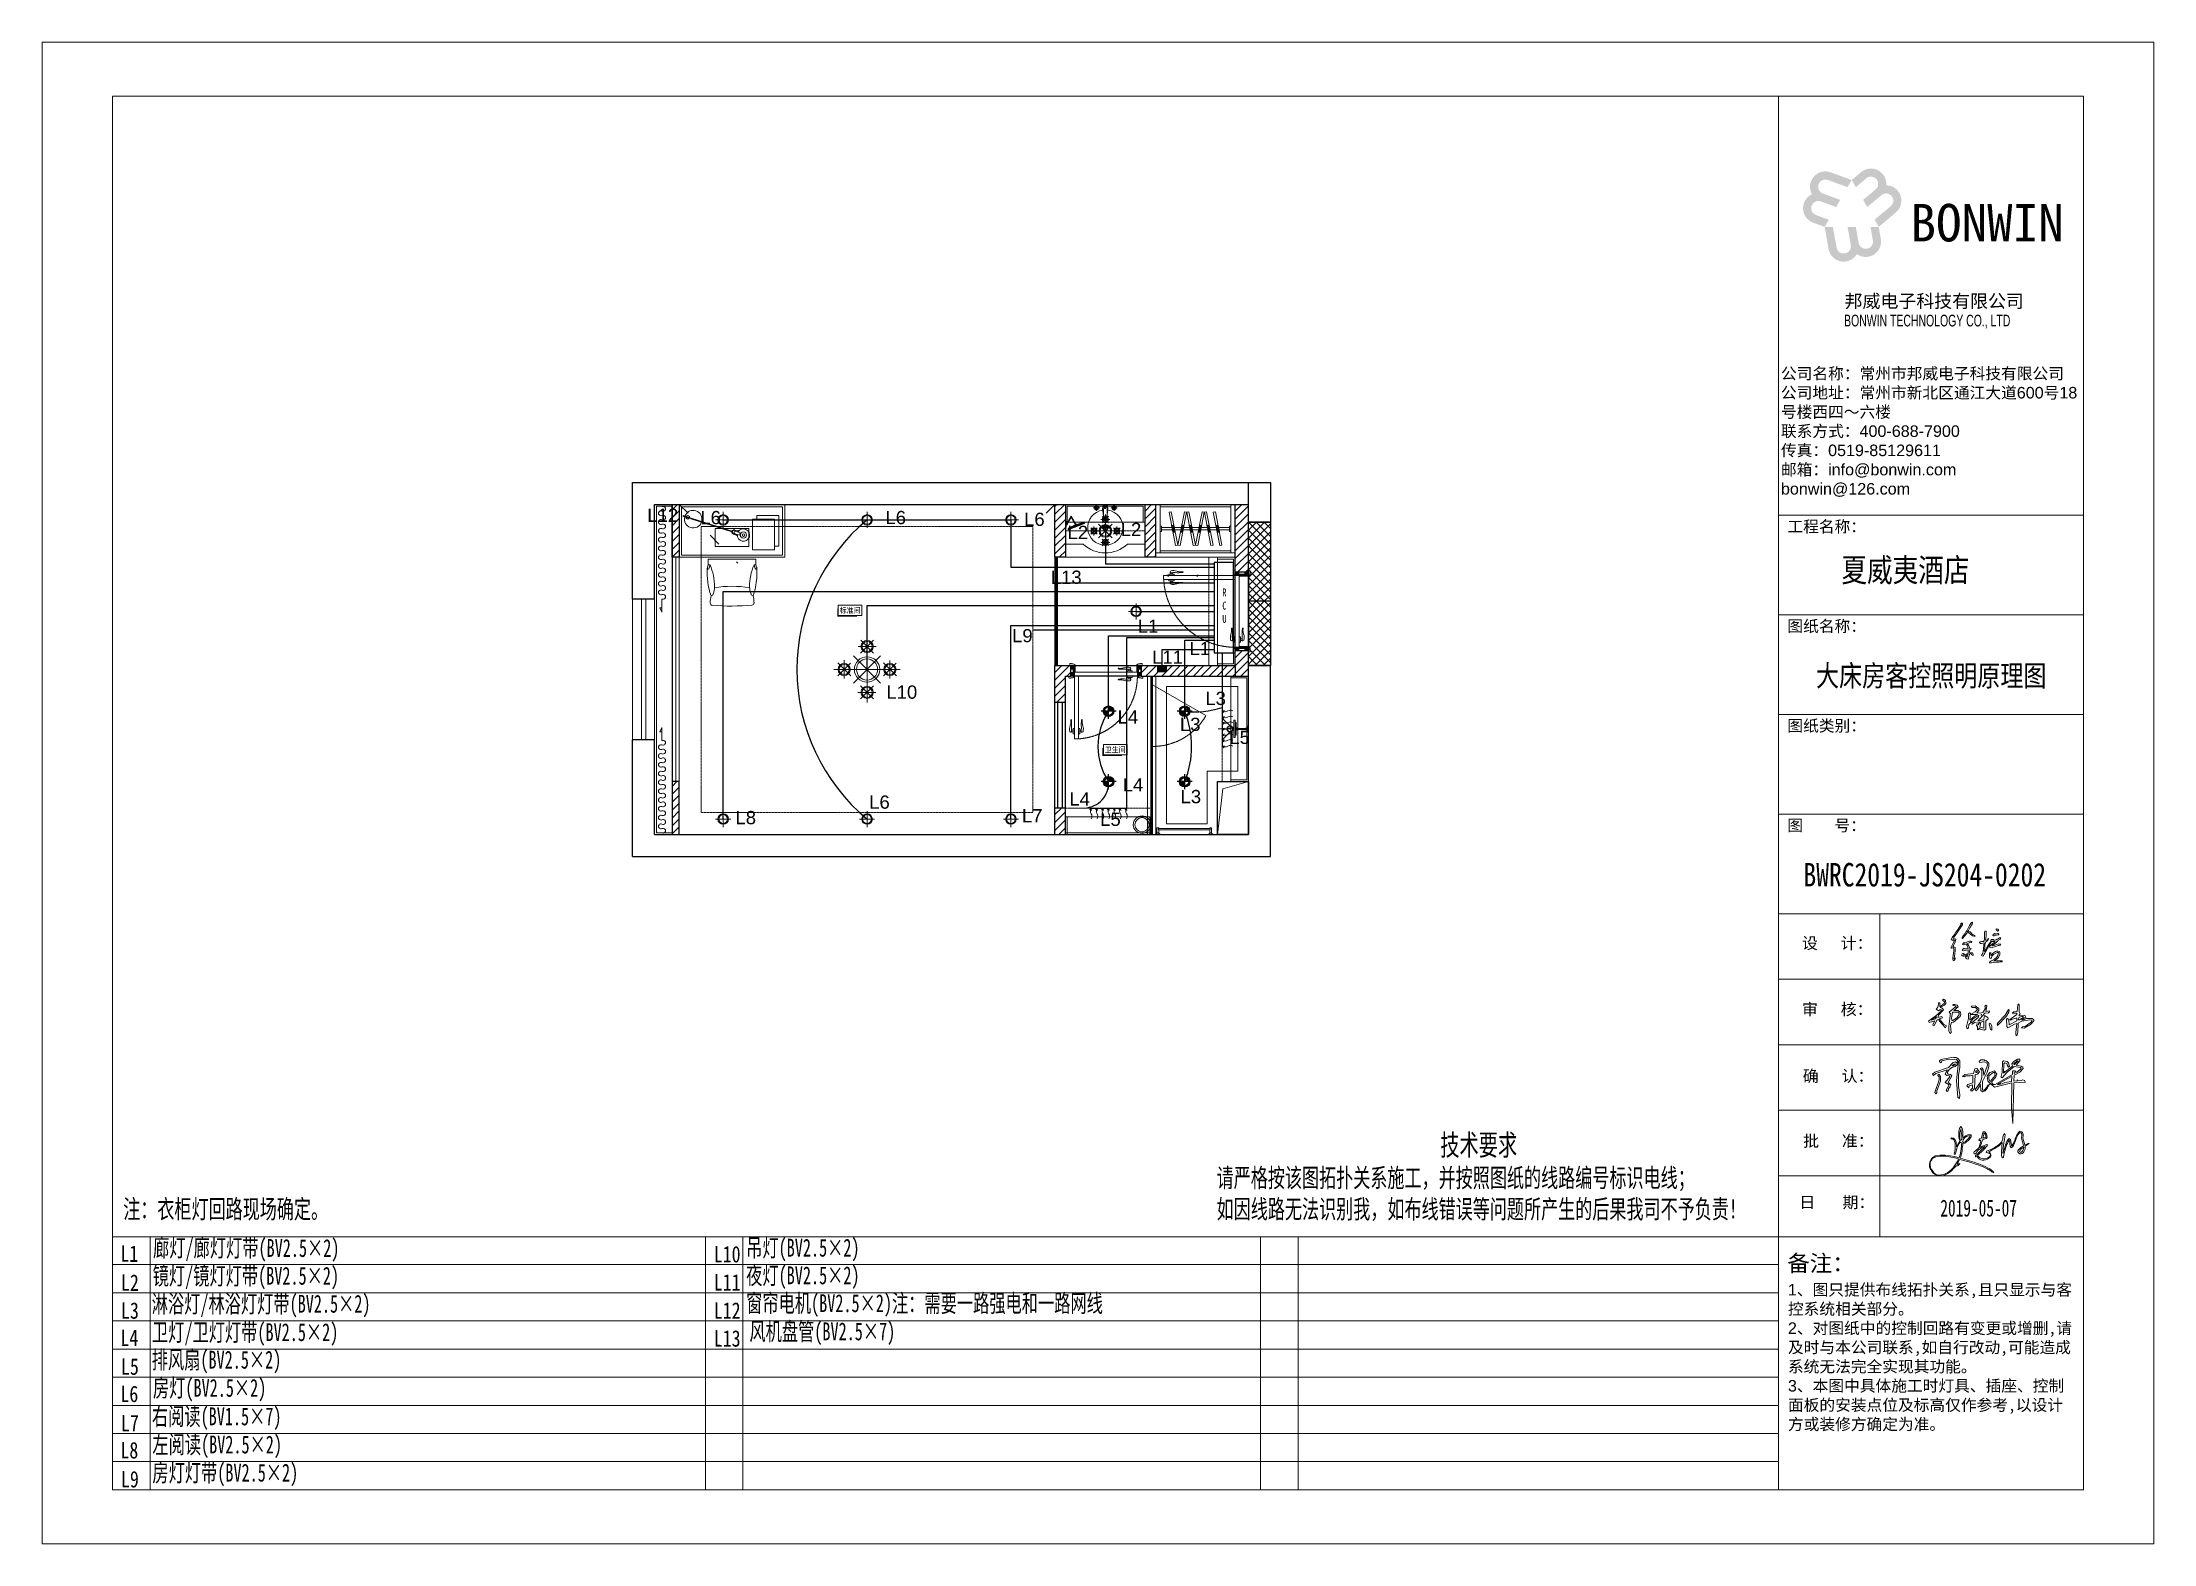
# Model space of a CAD drawing. Header units: millimetres. Extents: x 130143 to 328923, y 19139 to 134795.
# Drawn here: x 170595 to 206595, y 19139 to 44739 of the extents above; entities that cross this region are included whole.
import ezdxf
from ezdxf.enums import TextEntityAlignment as Align

# ---------------------------------------------------------------- set-up
doc = ezdxf.new("R2010")
doc.units = ezdxf.units.MM
doc.header["$LTSCALE"] = 10
for name, pattern in [('ACAD_ISO03W100', [30, 12, -18]), ('DASH', [8.89, 6.35, -2.54]), ('DASHDOT2', [12.7, 6.35, -3.175, 0, -3.175]), ('DOTE', [61.468, 50.8, -5.08, 0.508, -5.08]), ('HIDDEN', [9.525, 6.35, -3.175])]:
    doc.linetypes.add(name, pattern=pattern)
doc.layers.get('Defpoints').update_dxf_attribs({"color": 250})
for name, color, linetype in [('EM-开关插座(0.12)-DOM', 61, 'Continuous'), ('T★★05-天花灯具', 4, 'Continuous'), ('WALL_NEW【新建墙体】', 4, 'Continuous'), ('WALL_REMOVE【拆除墙体】', 6, 'Continuous'), ('WALL【墙体】', 7, 'Continuous'), ('新建墙体图', 255, 'Continuous')]:
    doc.layers.add(name, color=color, linetype=linetype)
for name, color, linetype, lineweight in [('FC-Doorsill【门槛线】', 8, 'Continuous', 0), ('FC-Hatch【平面填充】', 250, 'Continuous', 0), ('FC-Material【地坪分割线】', 138, 'Continuous', 0), ('FF-Curtain【平面窗帘】', 32, 'Continuous', 0), ('FF-Door【门】', 51, 'Continuous', 0), ('FF-FIXT【洁具】', 31, 'Continuous', 0), ('FF-MT【门套】', 20, 'Continuous', 0), ('FF-Text【平面文字】', 2, 'Continuous', 0), ('FF-Win【窗】', 132, 'Continuous', 0), ('FF-【活动成品家具】', 51, 'Continuous', 0), ('Fine【细线】', 250, 'Continuous', 0), ('RC-Lamplight【灯带】', 205, 'DASHDOT2', 0), ('RC-Lamps【天花灯具】', 2, 'Continuous', 0), ('RC-Modelling【天花造型】', 30, 'Continuous', 0), ('邦威智能化', 7, 'Continuous', 18)]:
    doc.layers.add(name, color=color, linetype=linetype, lineweight=lineweight)
doc.styles.get("Standard").update_dxf_attribs({"font": 'arial.ttf'})
doc.styles.add('仿宋体', font='', dxfattribs={"width": 0.8})
doc.styles.add('文字', font='')
doc.styles.add('标准', font='', dxfattribs={"width": 0.667})
doc.styles.get('仿宋体').set_extended_font_data('宋体')
doc.styles.get('文字').set_extended_font_data('SimSun')
doc.styles.get('标准').set_extended_font_data('仿宋_gb2312')

msp = doc.modelspace()

# ---------------------------------------------------------------- texts
at = {"layer": '邦威智能化'}
for s, insert, char_height, width, attachment_point in [('L12', (180910.89252, 36561.73162, 0), 225.59302, 404.158837, 7), ('L6', (181815.25854, 36518.56062, 0), 225.59302, 404.158837, 7), ('L6', (184970.84046, 36519.29755, 0), 225.59302, 404.158837, 7), ('L6', (187335.42551, 36489.33398, 0), 225.59302, 404.158837, 7), ('L2', (188076.22517, 36268.4267, 0), 225.59302, 404.158837, 7), ('L2', (188981.51514, 36319.3647, 0), 225.59302, 404.158837, 7), ('L13', (187791.00669, 35501.82843, 0), 225.59302, 404.158837, 7), ('L9', (187130.04194, 34505.26959, 0), 225.59302, 404.158837, 7), ('L1', (189274.12547, 34669.96481, 0), 225.59302, 404.158837, 7), ('L11', (189518.63474, 34142.62959, 0), 225.59302, 404.158837, 7), ('L1', (190155.70502, 34290.33611, 0), 225.59302, 404.158837, 7), ('L10', (184987.3046, 33543.38875, 0), 225.59302, 404.158837, 7), ('L3', (190424.9292, 33436.16889, 0), 225.59302, 404.158837, 7), ('L4', (188929.94807, 33123.78093, 0), 225.59302, 404.158837, 7), ('L3', (189992.05993, 32993.26698, 0), 225.59302, 404.158837, 7), ('L5', (190834.89927, 32771.72253, 0), 225.59302, 404.158837, 7), ('L4', (189015.62434, 31965.22331, 0), 225.59302, 404.158837, 7), ('L6', (184693.70577, 31668.0242, 0), 225.59302, 404.158837, 7), ('L4', (188107.59067, 31725.24087, 0), 225.59302, 404.158837, 7), ('L3', (190002.7228, 31762.1487, 0), 225.59302, 404.158837, 7), ('L8', (182414.02384, 31403.81505, 0), 225.59302, 404.158837, 7), ('L7', (187298.15211, 31439.17986, 0), 225.59302, 404.158837, 7), ('L5', (188631.51307, 31373.97839, 0), 225.59302, 404.158837, 7), ('{\\fFangSong|b0|i0|c0|p34;\\W0.667;\\C1;技术要求}', (194430.86399, 26118.9869, 0), 360, 23665.1200677, 1), ('{\\fFangSong|b0|i0|c0|p34;\\W0.667;\\C1;请严格按该图拓扑关系施工，并按照图纸的线路编号标识电线；\\P如因线路无法识别我，如布线错误等问题所产生的后果我司不予负责！}', (190617.48154, 25538.70575, 0), 320, 23665.1200677, 1)]:
    msp.add_mtext(s, dxfattribs=dict(at, insert=insert, char_height=char_height, width=width, attachment_point=attachment_point))
at = {"layer": '邦威智能化', "attachment_point": 7, "style": '仿宋体'}
for s, insert, char_height, width in [('夏威夷酒店', (201270.27878, 35494.83296, 0), 400, 4650.6666667), ('大床房客控照明原理图', (200836.75655, 33716.04564, 0), 360, 7293.6)]:
    msp.add_mtext(s, dxfattribs=dict(at, insert=insert, char_height=char_height, width=width))
at = {"layer": '邦威智能化', "color": 0, "lineweight": -3, "insert": (190714.16521, 35426.39074), "char_height": 135, "width": 1032.6109752, "attachment_point": 1, "style": '标准'}
msp.add_mtext('{\\fSimHei|b0|i0|c134|p49;\\C256;R\\PC\\PU}', dxfattribs=at)
at = {"layer": '邦威智能化', "color": 0, "insert": (200622.46377, 30339.13315, 0), "char_height": 400, "width": 6746.6666667, "attachment_point": 7, "style": '仿宋体'}
msp.add_mtext('BWRC2019-JS204-0202', dxfattribs=at)
at = {"layer": '邦威智能化', "linetype": 'Continuous', "lineweight": 25, "width": 20715.6018739, "attachment_point": 1, "style": '标准'}
for s, insert, char_height in [('{\\fFangSong|b0|i0|c134|p49;\\C1;注：衣柜灯回路现场确定。}', (171975.19042, 25005.7535, 0), 320), ('{\\fFangSong|b0|i0|c134|p2;吊灯(BV2.5×2)}', (182596.63017, 24338.64163, 0), 304), ('{\\fFangSong|b0|i0|c134|p2;镜灯/镜灯灯带(BV2.5×2)}', (172478.02568, 23860.05973, 0), 304), ('{\\fFangSong|b0|i0|c134|p2;夜灯(BV2.5×2)}', (182596.63017, 23867.76586, 0), 304), ('{\\fFangSong|b0|i0|c134|p2;淋浴灯/林浴灯灯带(BV2.5×2)}', (172461.52449, 23383.00906, 0), 304), ('{\\fFangSong|b0|i0|c134|p2;窗帘电机(BV2.5×2)注：需要一路强电和一路网线}', (182596.63017, 23392.32797, 0), 304), ('{\\fFangSong|b0|i0|c134|p2;卫灯/卫灯灯带(BV2.5×2)}', (172466.02616, 22898.64163, 0), 304), ('{\\fFangSong|b0|i0|c134|p2;风机盘管(BV2.5×7)}', (182651.87058, 22912.32797, 0), 304), ('{\\fFangSong|b0|i0|c134|p2;排风扇(BV2.5×2)}', (172461.52449, 22429.18395, 0), 304), ('{\\fFangSong|b0|i0|c134|p2;房灯(BV2.5×2)}', (172482.6155, 21949.18395, 0), 304), ('{\\fFangSong|b0|i0|c134|p2;右阅读(BV1.5×7)}', (172464.92116, 21463.20375, 0), 304), ('{\\fFangSong|b0|i0|c134|p2;左阅读(BV2.5×2)}', (172472.97698, 20983.20375, 0), 304), ('{\\fFangSong|b0|i0|c134|p2;房灯灯带(BV2.5×2)}', (172472.97698, 20503.20375, 0), 304)]:
    msp.add_mtext(s, dxfattribs=dict(at, insert=insert, char_height=char_height))
at = {"layer": '邦威智能化', "color": 0, "linetype": 'Continuous', "lineweight": 25, "insert": (202955.97835, 25006.32649, 0), "char_height": 288, "width": 20715.6018739, "attachment_point": 1, "style": '标准'}
msp.add_mtext('{\\fSimSun|b0|i0|c134|p49;2019-05-07}', dxfattribs=at)
at = {"layer": '邦威智能化', "linetype": 'Continuous', "lineweight": 25, "char_height": 280, "attachment_point": 7, "rotation": 359.85182159, "style": '仿宋体'}
for s, insert, width in [('L1', (171927.63448, 23946.10213, 0), 367.4629189), ('L10', (182043.69393, 23931.71593, 0), 356.6947748), ('L2', (171937.29393, 23451.71593, 0), 356.6947748), ('L11', (182043.69393, 23456.27804, 0), 356.6947748), ('L3', (171937.29393, 22971.71593, 0), 356.6947748), ('L12', (182043.69393, 22976.27804, 0), 356.6947748), ('L4', (171927.63448, 22510.66424, 0), 367.4629189), ('L13', (182043.69393, 22496.27804, 0), 356.6947748), ('L5', (171937.29393, 22016.27804, 0), 356.6947748), ('L6', (171927.63448, 21550.66424, 0), 367.4629189), ('L7', (171937.29393, 21056.27804, 0), 356.6947748), ('L8', (171927.63448, 20590.66424, 0), 367.4629189), ('L9', (171937.29393, 20096.27804, 0), 356.6947748)]:
    msp.add_mtext(s, dxfattribs=dict(at, insert=insert, width=width))
at = {"layer": '邦威智能化', "linetype": 'Continuous', "lineweight": 0, "insert": (172485.06093, 24339.84724, 0), "char_height": 304, "width": 3541.464287, "attachment_point": 1, "rotation": 359.85182159, "style": '仿宋体'}
msp.add_mtext('{\\fFangSong|b0|i0|c134|p2;\\W0.667;廊灯/廊灯灯带(BV2.5×2\\fSimSun|b0|i0|c134|p49;)}', dxfattribs=at)

# ---------------------------------------------------------------- blocks, each defined once
blk = doc.blocks.new('图框')
h = blk.add_hatch(color=5)
h.dxf.hatch_style = 1
h.paths.add_polyline_path([(36461, -1029), (36261, -1197), (36348, -1349), (36572, -1161, -1), (36770, -1397), (36505, -1620), (36593, -1772), (36894, -1519, -1), (37092, -1755), (36749, -2043), (36837, -2195), (37203, -1887, 0.696307), (36997, -1310, 0.6707)])
h.paths.add_polyline_path([(36837, -2195), (36661, -2195), (36712, -2483, -1), (36409, -2536), (36348, -2195), (36173, -2195), (36241, -2583, -1), (35938, -2636), (35860, -2195), (35685, -2195), (35768, -2666, 0.696307), (36371, -2776, 0.6707), (36882, -2453)])
h.paths.add_polyline_path([(35646, -1485, -1), (35752, -1196), (36173, -1349), (36261, -1197), (35811, -1033, 0.696307), (35414, -1501, 0.6707), (35439, -2105), (35685, -2195), (35772, -2043), (35498, -1943, -1), (35603, -1653), (35929, -1772), (36017, -1620)])
for p, q in [((34698, 590), (34698, -29110)), ((41198, -2583), (41198, -8983)), ((34698, -8340), (41198, -8340)), ((34698, -10463), (41198, -10463)), ((34698, -12587), (41198, -12587)), ((34698, -14710), (41198, -14710)), ((34698, -16833), (41198, -16833)), ((36860, -16833), (36860, -23716)), ((34698, -18230), (41198, -18230)), ((34698, -19626), (41198, -19626)), ((34698, -21023), (41198, -21023)), ((34698, -22419), (41198, -22419)), ((34698, -23716), (41198, -23716))]:
    blk.add_line(p, q)
for points in [[(-2302, 1740), (42698, 1740), (42698, -30260), (-2302, -30260)], [(-802, 590), (41198, 590), (41198, -29110), (-802, -29110)]]:
    blk.add_lwpolyline(points, close=True)
for s, height, p in [('工程名称：', 245.7, (34890, -8704)), ('图纸名称：', 245.7, (34890, -10827)), ('图纸类别：', 245.7, (34890, -12950)), ('图       号：', 245.7, (34890, -15074)), ('备注：', 350, (34890, -24456))]:
    blk.add_text(s, height=height).set_placement(p)
for s, p, p2 in [('设     计：', (35200, -17583), (36706, -17583)), ('审     核：', (35201, -18992), (36708, -18992)), ('确     认：', (35219, -20414), (36725, -20414)), ('批     准：', (35225, -21799), (36731, -21799)), ('日      期：', (35143, -23106), (36745, -23106))]:
    blk.add_text(s, height=245.7).set_placement(p, p2, align=Align.ALIGNED)
at = {"attachment_point": 1}
for s, width, insert, char_height in [('{\\fSimHei|b1|i0|c0|p49;\\C5;BONWIN}', 3084.57, (37514, -1706), 800), ('{\\fSimSun|b1|i0|c134|p2;邦威电子科技有限公司}', 5483.58, (36110, -3637), 280), ('{\\fﾷￂￋￎ_gb2312|b0|i0|c134|p49;\\W0.667;BONWIN TECHNOLOGY CO., LTD}', 5483.58, (36099, -4067), 250), ('{\\fSimSun|b0|i0|c134|p2;公司名称：常州市邦威电子科技有限公司\\P公司地址：常州市新北区通江大道}600{\\fSimSun|b0|i0|c134|p2;号}18{\\fSimSun|b0|i0|c134|p2;号楼西四～六楼\\P联系方式：}400-688-7900{\\fSimSun|b0|i0|c134|p2;\u3000\u3000\\P传真：}0519-85129611\\P{\\fSimSun|b0|i0|c134|p2;邮箱：}info@bonwin.com{\\fSimSun|b0|i0|c134|p2;\u3000\u3000}bonwin@126.com', 6387.17, (34753, -5197), 245.65), ('1{\\fSimSun|b0|i0|c134|p2;、图只提供布线拓扑关系,且只显示与客\\P控系统相关部分。\\P}2{\\fSimSun|b0|i0|c134|p2;、对图纸中的控制回路有变更或增删,请\\P及时与本公司联系,如自行改动,可能造成\\P系统无法完全实现其功能。\\P}3{\\fSimSun|b0|i0|c134|p2;、本图中具体施工时灯具、插座、控制\\P面板的安装点位及标高仅作参考,以设计\\P方或装修方确定为准。}', 16746.57, (34902, -24723), 245.65)]:
    blk.add_mtext_dynamic_manual_height_columns(s, width=width, gutter_width=1228, heights=[0], dxfattribs=dict(at, insert=insert, char_height=char_height))
blk = doc.blocks.new('zcw')
at = {"linetype": 'Continuous', "elevation": 9684500}
for points in [[(448, 1160), (447, 1161), (445, 1159), (449, 1155), (448, 1152), (439, 1145), (439, 1153), (437, 1154), (435, 1144), (431, 1140), (436, 1136), (440, 1139), (443, 1137), (430, 1125), (432, 1123), (430, 1119), (421, 1116), (428, 1122), (426, 1123), (415, 1114), (416, 1111), (428, 1115), (424, 1107), (425, 1104), (427, 1105), (433, 1117), (437, 1117), (438, 1119), (445, 1121), (443, 1124), (435, 1122), (436, 1127), (447, 1138), (444, 1142), (440, 1143), (449, 1148), (452, 1152), (451, 1158), (448, 1160)], [(472, 1149), (471, 1150), (468, 1150), (466, 1148), (473, 1146), (474, 1144), (472, 1144), (459, 1133), (460, 1131), (462, 1131), (458, 1103), (458, 1093), (461, 1088), (463, 1090), (462, 1105), (464, 1111), (468, 1112), (482, 1124), (484, 1129), (483, 1133), (477, 1137), (469, 1137), (478, 1145), (476, 1148), (472, 1149)], [(466, 1133), (474, 1133), (478, 1133), (480, 1131), (480, 1128), (475, 1121), (465, 1115), (464, 1120), (466, 1133)], [(539, 1147), (537, 1148), (535, 1146), (536, 1142), (531, 1133), (526, 1131), (518, 1132), (522, 1137), (522, 1141), (514, 1147), (506, 1146), (508, 1143), (515, 1143), (519, 1139), (514, 1134), (504, 1128), (519, 1128), (513, 1125), (503, 1116), (504, 1131), (502, 1132), (500, 1130), (500, 1120), (496, 1103), (497, 1098), (500, 1100), (501, 1107), (503, 1109), (508, 1108), (513, 1111), (520, 1110), (524, 1112), (521, 1106), (517, 1106), (517, 1104), (519, 1103), (519, 1097), (521, 1096), (523, 1099), (525, 1097), (534, 1095), (537, 1098), (537, 1115), (542, 1119), (541, 1122), (534, 1126), (533, 1118), (520, 1114), (535, 1131), (543, 1132), (545, 1134), (544, 1136), (537, 1135), (539, 1147)], [(521, 1126), (522, 1126), (521, 1122), (508, 1111), (504, 1111), (504, 1113), (510, 1119), (521, 1126)], [(527, 1128), (528, 1128), (527, 1126), (527, 1128)], [(587, 1138), (585, 1139), (578, 1127), (563, 1111), (561, 1108), (562, 1105), (581, 1125), (586, 1133), (587, 1138)], [(608, 1150), (607, 1151), (605, 1149), (604, 1135), (597, 1134), (593, 1131), (603, 1131), (603, 1128), (588, 1118), (590, 1116), (592, 1118), (603, 1121), (603, 1115), (587, 1106), (586, 1116), (583, 1120), (581, 1119), (582, 1103), (584, 1100), (598, 1108), (603, 1109), (601, 1090), (601, 1085), (603, 1083), (605, 1091), (606, 1110), (614, 1114), (631, 1117), (635, 1116), (634, 1113), (621, 1103), (615, 1102), (613, 1100), (619, 1099), (632, 1107), (639, 1115), (639, 1117), (636, 1120), (624, 1120), (617, 1117), (613, 1117), (620, 1121), (622, 1123), (620, 1127), (607, 1126), (610, 1130), (608, 1134), (608, 1150)], [(430, 1123), (428, 1124), (427, 1123), (430, 1123)], [(440, 1117), (438, 1118), (438, 1114), (451, 1100), (453, 1104), (447, 1108), (440, 1117)], [(531, 1114), (533, 1115), (533, 1099), (524, 1101), (526, 1112), (531, 1114)], [(547, 1109), (545, 1110), (544, 1108), (547, 1097), (550, 1095), (550, 1104), (547, 1109)], [(614, 1124), (616, 1124), (617, 1123), (609, 1117), (606, 1117), (608, 1123), (614, 1124)]]:
    blk.add_lwpolyline(points, dxfattribs=at)
blk = doc.blocks.new('zzh')
at = {"linetype": 'Continuous', "elevation": 9684500}
for points in [[(457.5, 1003.3), (456.5, 1004.3), (451.5, 1003.3), (441.5, 992.3), (412.5, 982.3), (407.5, 978.3), (409.5, 975.3), (414.5, 979.3), (438.5, 987.3), (434.5, 978.3), (437.5, 975.3), (443.5, 974.3), (444.5, 972.3), (434.5, 960.3), (442.5, 955.3), (436.5, 944.3), (438.5, 941.3), (440.5, 942.3), (441.5, 947.3), (444.5, 950.3), (446.5, 956.3), (440.5, 960.3), (448.5, 974.3), (445.5, 977.3), (440.5, 978.3), (438.5, 981.3), (442.5, 988.3), (448.5, 992.3), (455.5, 994.3), (459.5, 998.3), (459.5, 1001.3), (457.5, 1003.3)], [(452.5, 1013.3), (451.5, 1014.3), (425.5, 1009.3), (422.5, 1006.3), (422.5, 1004.3), (425.5, 1002.3), (427.5, 1006.3), (439.5, 1009.3), (454.5, 1010.3), (458.5, 1009.3), (462.5, 1004.3), (458.5, 964.3), (461.5, 928.3), (464.5, 926.3), (465.5, 934.3), (462.5, 952.3), (462.5, 975.3), (465.5, 993.3), (465.5, 1006.3), (461.5, 1011.3), (457.5, 1013.3), (452.5, 1013.3)], [(453.5, 999.3), (456.5, 999.3), (451.5, 995.3), (449.5, 996.3), (453.5, 999.3)], [(460.5, 1003.3), (459.5, 1004.3), (459.5, 1002.3), (460.5, 1003.3)], [(502.5, 989.3), (501.5, 990.3), (497.5, 989.3), (494.5, 979.3), (476.5, 977.3), (471.5, 973.3), (474.5, 972.3), (478.5, 974.3), (487.5, 974.3), (493.5, 976.3), (493.5, 959.3), (482.5, 956.3), (480.5, 953.3), (484.5, 949.3), (485.5, 953.3), (492.5, 955.3), (492.5, 948.3), (488.5, 944.3), (489.5, 942.3), (492.5, 942.3), (496.5, 948.3), (498.5, 977.3), (503.5, 978.3), (507.5, 983.3), (502.5, 989.3)], [(518.5, 1007.3), (517.5, 1008.3), (510.5, 1008.3), (506.5, 1005.3), (507.5, 1003.3), (518.5, 1004.3), (523.5, 1001.3), (524.5, 997.3), (516.5, 975.3), (515.5, 988.3), (512.5, 991.3), (508.5, 990.3), (512.5, 986.3), (512.5, 971.3), (509.5, 961.3), (498.5, 945.3), (499.5, 942.3), (503.5, 945.3), (509.5, 956.3), (510.5, 943.3), (513.5, 940.3), (519.5, 942.3), (524.5, 949.3), (523.5, 951.3), (517.5, 944.3), (515.5, 943.3), (513.5, 945.3), (513.5, 962.3), (523.5, 982.3), (527.5, 994.3), (527.5, 1001.3), (522.5, 1006.3), (518.5, 1007.3)], [(593.5, 1009.3), (592.5, 1010.3), (588.5, 1010.3), (580.5, 1005.3), (576.5, 1000.3), (577.5, 995.3), (558.5, 980.3), (559.5, 1000.3), (561.5, 1002.3), (566.5, 1000.3), (566.5, 997.3), (569.5, 993.3), (571.5, 994.3), (569.5, 1002.3), (566.5, 1005.3), (558.5, 1006.3), (556.5, 1004.3), (555.5, 981.3), (553.5, 973.3), (553.5, 971.3), (555.5, 970.3), (566.5, 982.3), (581.5, 994.3), (594.5, 992.3), (596.5, 990.3), (587.5, 982.3), (585.5, 982.3), (582.5, 985.3), (579.5, 985.3), (577.5, 983.3), (577.5, 977.3), (540.5, 956.3), (536.5, 956.3), (533.5, 959.3), (533.5, 962.3), (541.5, 971.3), (544.5, 978.3), (539.5, 985.3), (529.5, 981.3), (523.5, 974.3), (525.5, 963.3), (539.5, 950.3), (576.5, 959.3), (575.5, 906.3), (578.5, 873.3), (580.5, 959.3), (604.5, 961.3), (603.5, 964.3), (599.5, 966.3), (596.5, 964.3), (580.5, 963.3), (581.5, 976.3), (593.5, 982.3), (600.5, 990.3), (599.5, 993.3), (596.5, 995.3), (585.5, 997.3), (593.5, 1006.3), (593.5, 1009.3)], [(587.5, 1006.3), (589.5, 1006.3), (581.5, 998.3), (580.5, 1000.3), (587.5, 1006.3)], [(421.5, 977.3), (419.5, 978.3), (418.5, 975.3), (421.5, 972.3), (421.5, 966.3), (412.5, 939.3), (414.5, 936.3), (416.5, 938.3), (416.5, 942.3), (424.5, 963.3), (424.5, 973.3), (421.5, 977.3)], [(499.5, 985.3), (502.5, 985.3), (502.5, 981.3), (499.5, 981.3), (499.5, 985.3)], [(527.5, 954.3), (526.5, 955.3), (523.5, 952.3), (524.5, 950.3), (527.5, 954.3)], [(536.5, 981.3), (539.5, 981.3), (540.5, 975.3), (530.5, 962.3), (527.5, 967.3), (527.5, 974.3), (536.5, 981.3)], [(529.5, 956.3), (528.5, 957.3), (528.5, 955.3), (529.5, 956.3)], [(574.5, 972.3), (576.5, 973.3), (575.5, 962.3), (561.5, 960.3), (555.5, 957.3), (545.5, 955.3), (548.5, 958.3), (574.5, 972.3)], [(552.5, 958.3), (551.5, 959.3), (551.5, 957.3), (552.5, 958.3)], [(561.5, 983.3), (560.5, 984.3), (560.5, 982.3), (561.5, 983.3)], [(581.5, 981.3), (583.5, 980.3), (581.5, 979.3), (581.5, 981.3)], [(588.5, 965.3), (587.5, 966.3), (587.5, 964.3), (588.5, 965.3)]]:
    blk.add_lwpolyline(points, dxfattribs=at)
blk = doc.blocks.new('hlw_3_1600_250')
for p, q in [((-0.5, 0.078125), (0.5, 0.078125)), ((-0.5, -0.078125), (0.5, -0.078125))]:
    blk.add_line(p, q)
at = {"linetype": 'HIDDEN', "ltscale": 15}
for p, q in [((-0.5, 0.015625), (0.5, 0.015625)), ((-0.5, -0.015625), (0.5, -0.015625))]:
    blk.add_line(p, q, dxfattribs=at)
blk = doc.blocks.new('tasklight')
at = {"color": 251}
for p, q in [((-25, 96), (440, 243)), ((458, 270), (496, 282)), ((459, 266), (497, 278)), ((475, 265), (527, 282)), ((484, 237), (536, 253)), ((488, 282), (493, 284)), ((489, 280), (488, 282)), ((492, 271), (490, 275)), ((493, 282), (493, 284)), ((496, 272), (495, 277)), ((497, 278), (496, 282)), ((501, 242), (502, 237)), ((505, 243), (507, 239)), ((-116, 68), (-71, 82)), ((-113, 60), (-116, 68)), ((-113, 60), (-68, 74)), ((-96, 72), (-24, 94)), ((-95, 68), (-96, 72)), ((-95, 68), (-23, 91)), ((-72, 85), (-56, 90)), ((-71, 82), (-72, 85)), ((-56, 87), (-71, 82)), ((-71, 82), (-70, 80)), ((-69, 76), (-68, 74)), ((-67, 81), (-68, 83)), ((-58, 84), (-58, 86)), ((-56, 87), (-56, 90)), ((-23, 89), (-25, 96)), ((-23, 89), (443, 235)), ((471, 227), (509, 239)), ((473, 223), (511, 235)), ((504, 230), (509, 232)), ((504, 232), (504, 230)), ((508, 234), (509, 232)), ((509, 239), (511, 235))]:
    blk.add_line(p, q, dxfattribs=at)
for radius in [35, 15]:
    blk.add_circle((572, 280), radius, dxfattribs=at)
for centre, radius, start, end in [((465, 246), 25, 107.4853, 287.4853), ((465, 246), 20, 107.4853, 287.4853), ((479, 251), 15, 107.4853, 287.4853), ((572, 280), 70, 209.8589, 185.1116), ((572, 280), 45, 178.014, 216.9565), ((0, 100), 100, 19.7777, 195.1928), ((0, 100), 100, 199.7777, 15.1928), ((-62, 80), 20, 209.0222, 185.9483)]:
    blk.add_arc(centre, radius, start, end, dxfattribs=at)
blk = doc.blocks.new('海龙_04090929')
at = {"color": 0, "linetype": 'ByBlock'}
for p, q in [((-279, -136, 0), (-271, -110, 0)), ((-271, -110, 0), (-271, -45, 0)), ((271, -45, 0), (-271, -45, 0)), ((-271, -110, 0), (-250, -109, 0)), ((-271, -110, 0), (-250, -109, 0)), ((-250, -109, 0), (-258, -144, 0)), ((-250, -109, 0), (-258, -144, 0)), ((250, -109, 0), (258, -144, 0)), ((271, -109, 0), (250, -109, 0)), ((250, -109, 0), (258, -144, 0)), ((271, -109, 0), (250, -109, 0)), ((271, -109, 0), (271, -45, 0)), ((279, -135, 0), (271, -109, 0))]:
    blk.add_line(p, q, dxfattribs=at)
at = {"ltscale": 500}
blk.add_lwpolyline([(600, 577), (600, -23), (-600, -23), (-600, 577)], close=True, dxfattribs=at)
at = {"color": 251}
for points in [[(575, 552), (575, 2), (-575, 2), (-575, 552)], [(-190, 305), (190, 305), (190, 98), (-190, 98)], [(484, 61), (234, 61), (234, 411), (484, 411)]]:
    blk.add_lwpolyline(points, close=True, dxfattribs=at)
blk.add_lwpolyline([(281, 411), (281, 454), (531, 454), (531, 104), (484, 104)], dxfattribs=at)
at = {"color": 0, "linetype": 'ByBlock'}
for centre, radius, start, end in [((490, -202, 0), 773, 175.8034, 199.5327), ((-255, -145, 0), 25.4, 158.9901, 180.625), ((-255, -145, 0), 25.4, 180.625, 200.6267), ((-255, -145, 0), 25.4, 180.625, 200.6267), ((-273, -152, 0), 6.35, 200.6267, 296.646), ((-273, -152, 0), 6.35, 200.6267, 296.646), ((-282, -135, 0), 25.4, 296.646, 338.2826), ((-282, -135, 0), 25.4, 296.646, 338.2826), ((-825, -356, 0), 626, 359.8413, 23.2355), ((-825, -356, 0), 626, 359.8413, 23.2355), ((826, -354, 0), 626, 156.949, 180.3432), ((826, -354, 0), 626, 156.949, 180.3432), ((-490, -204, 0), 773, 340.6518, 4.3811), ((282, -134, 0), 25.4, 201.9019, 243.5385), ((282, -134, 0), 25.4, 201.9019, 243.5385), ((273, -151, 0), 6.35, 243.5385, 339.5578), ((273, -151, 0), 6.35, 243.5385, 339.5578), ((256, -144, 0), 25.4, 359.5595, 21.1944), ((256, -144, 0), 25.4, 339.5578, 359.5595), ((256, -144, 0), 25.4, 339.5578, 359.5595), ((134, -546, 0), 382, 167.1139, 179.4864), ((-240, -435, 0), 25.4, 273.3566, 346.6742), ((-240, -435, 0), 25.4, 273.3566, 346.6742), ((-411, -361, 0), 212, 337.8885, 0.9101), ((-411, -361, 0), 212, 337.8885, 0.9101), ((2, -1560, 0), 1208, 80.5641, 99.6204), ((2, -1560, 0), 1208, 80.5641, 99.6204), ((412, -360, 0), 212, 179.2744, 202.296), ((412, -360, 0), 212, 179.2744, 202.296), ((241, -435, 0), 25.4, 193.5103, 266.8279), ((241, -435, 0), 25.4, 193.5103, 266.8279), ((-132, -546, 0), 382, 0.6981, 13.0706), ((-222, -543, 0), 25.4, 179.5077, 265.2204), ((-3, 2077, 0), 2654, 265.2204, 274.9641), ((224, -542, 0), 25.4, 274.9641, 0.6768)]:
    blk.add_arc(centre, radius, start, end, dxfattribs=at)
at = {"color": 251, "extrusion": (-2.32109e-12, 1.27568e-12, -1), "zscale": -1, "rotation": 180.1031689503808}
blk.add_blockref('tasklight', (441, 511, 0), dxfattribs=at)
blk = doc.blocks.new('花洒平面')
at = {"color": 8}
for p, q in [((-23, 198), (-123, 298)), ((0, 208), (0, 346)), ((23, 198), (123, 298)), ((100, 150), (-100, 150)), ((11, 121), (-11, 121)), ((10, 139), (-10, 139)), ((10, 133), (-9, 133)), ((-9, 12), (8, 12)), ((8, 138), (-8, 138)), ((-7, 32), (6, 32)), ((6, 119), (-6, 119))]:
    blk.add_line(p, q, dxfattribs=at)
blk.add_lwpolyline([(11, 131, 0.992115), (11, 133), (10, 133, 0.130917), (8, 138), (10, 138, 0.413995), (10, 139), (71, 139), (71, 150), (100, 150), (100, 165), (-100, 165), (-100, 150), (-71, 150), (-71, 139), (-10, 139, 0.413995), (-9, 138), (-8, 138, 0.130917), (-9, 133), (-11, 133, 0.992115), (-11, 131, 0.003958), (-11, 131, 0.080962), (-11, 121, 1), (-11, 119), (-6, 119), (-6, 32), (-7, 32, 0.414214), (-9, 30), (-9, 12), (-21, 12, 0.261972), (-31, 7), (-31, 0), (31, 0), (31, 7, 0.261972), (21, 12), (8, 12), (8, 30, 0.414214), (6, 32), (6, 32), (6, 119), (11, 119, 1), (11, 121, 0.080962), (11, 131)], format="xyb")
blk.add_lwpolyline([(8, 30, -0.375464), (3, 29, 0.238002), (-3, 29, -0.375464), (-9, 30)], format="xyb", dxfattribs=at)
for radius in [35, 30]:
    blk.add_circle((0, 210), radius, dxfattribs=at)
blk = doc.blocks.new('DOORBLK101')
blk.add_line((-0.5, 0), (0, 0.866))
at = {"color": 8, "linetype": 'HIDDEN', "ltscale": 10}
blk.add_arc((-0.5, 0), 1, 0, 60, dxfattribs=at)
blk = doc.blocks.new('hlw_3_1200_120')
for p, q in [((-0.5, 0.05), (0.5, 0.05)), ((-0.5, -0.05), (0.5, -0.05))]:
    blk.add_line(p, q)
at = {"linetype": 'HIDDEN', "ltscale": 15}
for p, q in [((-0.5, 0.021), (0.5, 0.021)), ((-0.5, -0.021), (0.5, -0.021))]:
    blk.add_line(p, q, dxfattribs=at)
blk = doc.blocks.new('门套线03')
at = {"ltscale": 100}
blk.add_lwpolyline([(60, 0), (60, 20, -0.339185), (57, 23), (42, 23, -0.360475), (39, 20), (29, 20, 0.137802), (14, 15, -0.16589), (3, 12), (3, 9), (0, 9), (0, 0)], format="xyb", close=True, dxfattribs=at)
blk = doc.blocks.new('HL_Door_Hinge')
at = {"color": 0, "linetype": 'DOTE', "ltscale": 0.04}
for p, q in [((-4, 3), (4, 3)), ((0, -1), (0, 7))]:
    blk.add_line(p, q, dxfattribs=at)
at = {"color": 0, "linetype": 'DASH', "ltscale": 5}
for p, q in [((-2, -26), (-2, 1)), ((0, -26), (0, 0)), ((0, -26), (0, 0)), ((2, -26), (2, 1)), ((0, -26), (-2, -26)), ((0, -26), (2, -26))]:
    blk.add_line(p, q, dxfattribs=at)
for radius in [3, 2]:
    blk.add_circle((0, 3), radius, dxfattribs=at)
blk = doc.blocks.new('HL_Door_Seal')
at = {"color": 0}
for p, q in [((5, 0), (-5, 0)), ((-1, 6), (0, 6)), ((-1, 6), (0, 6)), ((-1, 5), (0, 6)), ((-1, 5), (0, 5)), ((-1, 5), (0, 5)), ((-1, 4), (0, 5)), ((-1, 5), (0, 5)), ((-1, 4), (0, 4)), ((-1, 4), (0, 4)), ((-1, 4), (0, 4)), ((-1, 3), (0, 4)), ((-1, 3), (0, 3)), ((-1, 3), (0, 3)), ((-1, 3), (0, 3)), ((-1, 2), (0, 3)), ((-1, 2), (0, 2)), ((-1, 2), (0, 2)), ((-1, 2), (0, 2)), ((-1, 1), (0, 2)), ((-1, 1), (0, 1)), ((-1, 1), (0, 1)), ((-1, 1), (0, 1)), ((-1, 0), (0, 1)), ((-1, 0), (0, 0)), ((-1, 0), (0, 0)), ((0, 6), (0, 6)), ((1, 6), (0, 6)), ((1, 6), (0, 6)), ((1, 5), (0, 6)), ((1, 5), (0, 5)), ((1, 5), (0, 5)), ((1, 5), (0, 5)), ((1, 4), (0, 5)), ((1, 4), (0, 4)), ((1, 4), (0, 4)), ((1, 4), (0, 4)), ((1, 3), (0, 4)), ((1, 3), (0, 3)), ((1, 3), (0, 3)), ((1, 3), (0, 3)), ((1, 2), (0, 3)), ((1, 2), (0, 2)), ((1, 2), (0, 2)), ((1, 2), (0, 2)), ((1, 1), (0, 2)), ((1, 1), (0, 1)), ((1, 1), (0, 1)), ((1, 1), (0, 1)), ((1, 0), (0, 1)), ((1, 0), (0, 0)), ((1, 0), (0, 0))]:
    blk.add_line(p, q, dxfattribs=at)
blk.add_lwpolyline([(-4, -1, 0.774597), (4, -1)], format="xyb", close=True, dxfattribs=at)
blk.add_arc((0, 0), 5, 180, 0.0005, dxfattribs=at)
blk = doc.blocks.new('门把手02')
at = {"color": 250}
for p, q in [((-30, 15), (-15, 15)), ((-30, 0), (-30, 15)), ((30, 0), (-30, 0)), ((-15, 15), (20, 15)), ((-15, 15), (20, 15)), ((-13, 32), (-13, 41)), ((13, 32), (-13, 32)), ((-9, 15), (-9, 32)), ((9, 15), (9, 32)), ((20, 15), (30, 15)), ((30, 15), (30, 0))]:
    blk.add_line(p, q, dxfattribs=at)
at = {"color": 250, "extrusion": (0, 0, -1)}
for centre, major_axis, start_param, end_param in [((-1, 41), (-8.59, 8.59), 5.497787, 6.813202), ((23, -64), (0, 120), -0.233047, 0.306451), ((13, 37), (3.58, 3.58), 2.124304, 2.356194), ((34, -51), (0, 86), -0.231441, 0.114669), ((79, 368), (0, 336), 3.005111, 3.247916), ((108, 189), (2, 147), 3.194781, 3.464277), ((105, 172), (-91.7, 91.7), 3.813778, 3.981187), ((123, 24), (-13.7, 13.7), 0.647464, 1.248663), ((124, 44), (5.92, 5.92), 1.238085, 2.228964), ((131, 40), (-0.729, 0.729), 1.325662, 2.819982)]:
    blk.add_ellipse(centre, major_axis=major_axis, ratio=1, start_param=start_param, end_param=end_param, dxfattribs=at)
blk = doc.blocks.new('hld_1_720_120_门把手02_门套线03_45_0_0_3_40_0_1_1')
at = {"layer": 'FC-Doorsill【门槛线】'}
for p, q in [((-0.5, 0.075), (0.5, 0.075)), ((-0.5, -0.075), (0.5, -0.075))]:
    blk.add_line(p, q, dxfattribs=at)
at = {"layer": 'FF-Door【门】'}
blk.add_lwpolyline([(-0.446875, 0.075), (-0.390625, 0.075), (-0.390625, 0.96875), (-0.446875, 0.96875)], close=True, dxfattribs=at)
at = {"layer": 'FF-Door【门】', "color": 250, "linetype": 'ACAD_ISO03W100', "ltscale": 0.104167}
blk.add_lwpolyline([(-0.446875, 0.075), (0.446875, 0.075), (0.446875, 0.01875), (-0.446875, 0.01875)], close=True, dxfattribs=at)
at = {"layer": 'FF-Door【门】', "color": 8, "linetype": 'HIDDEN', "ltscale": 60}
blk.add_arc((-0.446875, 0.075), 0.89375, 0, 90, dxfattribs=at)
at = {"layer": 'FF-MT【门套】', "color": 250}
for p, q in [((-0.465, 0.06), (-0.5, 0.0225)), ((-0.465, 0.0225), (-0.5, 0.06)), ((0.465, 0.06), (0.5, 0.0225)), ((0.465, 0.0225), (0.5, 0.06)), ((-0.5, -0.0225), (-0.465, -0.06)), ((-0.5, -0.06), (-0.465, -0.0225)), ((0.5, -0.0225), (0.465, -0.06)), ((0.5, -0.06), (0.465, -0.0225))]:
    blk.add_line(p, q, dxfattribs=at)
for points in [[(-0.5, 0.075), (-0.465, 0.075), (-0.465, 0.06), (-0.5, 0.06)], [(-0.465, 0.06), (-0.465, 0.0225), (-0.5, 0.0225), (-0.5, 0.06)], [(-0.465, 0.075), (-0.45, 0.075), (-0.45, -0.075), (-0.465, -0.075)], [(0.465, 0.075), (0.45, 0.075), (0.45, -0.075), (0.465, -0.075)], [(0.5, 0.075), (0.465, 0.075), (0.465, 0.06), (0.5, 0.06)], [(0.465, 0.06), (0.465, 0.0225), (0.5, 0.0225), (0.5, 0.06)], [(-0.5, -0.0225), (-0.5, -0.06), (-0.465, -0.06), (-0.465, -0.0225)], [(-0.5, -0.075), (-0.465, -0.075), (-0.465, -0.06), (-0.5, -0.06)], [(0.5, -0.0225), (0.5, -0.06), (0.465, -0.06), (0.465, -0.0225)], [(0.5, -0.075), (0.465, -0.075), (0.465, -0.06), (0.5, -0.06)]]:
    blk.add_lwpolyline(points, close=True, dxfattribs=at)
at = {"layer": 'FF-MT【门套】'}
for points in [[(-0.5, 0.075), (-0.45, 0.075), (-0.45, 0.0125), (-0.4375, 0.0125), (-0.4375, -0.075), (-0.5, -0.075)], [(0.5, 0.075), (0.45, 0.075), (0.45, 0.0125), (0.4375, 0.0125), (0.4375, -0.075), (0.5, -0.075)]]:
    blk.add_lwpolyline(points, close=True, dxfattribs=at)
at = {"layer": 'FF-Door【门】', "color": 250, "yscale": 0.00125, "zscale": 0.00125}
for name, p, xscale, rotation in [('门把手02', (-0.446875, 0.85625), -0.00125, 90.00000000000593), ('门把手02', (-0.390625, 0.85625), 0.00125, 270.0000000000178), ('HL_Door_Seal', (-0.44375, 0.0125), 0.00125, 180.0000000000119), ('HL_Door_Seal', (0.44375, 0.0125), -0.00125, 180)]:
    blk.add_blockref(name, p, dxfattribs=dict(at, xscale=xscale, rotation=rotation))
at = {"layer": 'FF-Door【门】', "color": 250, "zscale": 0.00125}
for name, p, xscale, yscale in [('HL_Door_Hinge', (-0.448437, 0.075), 0.00125, 0.00125), ('门把手02', (0.3375, 0.075), -0.00125, 0.00125), ('门把手02', (0.3375, 0.01875), -0.00125, -0.00125)]:
    blk.add_blockref(name, p, dxfattribs=dict(at, xscale=xscale, yscale=yscale))
at = {"layer": 'FF-MT【门套】', "zscale": 0.00125}
for p, xscale, yscale in [((-0.45, 0.075), -0.00125, 0.00125), ((0.45, 0.075), 0.00125, 0.00125), ((-0.4375, -0.075), -0.00125, -0.00125), ((0.4375, -0.075), 0.00125, -0.00125)]:
    blk.add_blockref('门套线03', p, dxfattribs=dict(at, xscale=xscale, yscale=yscale))
blk = doc.blocks.new('*U127')
at = {"color": 150}
blk.add_lwpolyline([(-5.38, -2.34), (5.38, -2.34), (5.38, 2.33), (-5.38, 2.33), (-5.38, -2.34)], dxfattribs=at)
at = {"color": 150, "ltscale": 4}
for points in [[(-5.38, 0.83), (-5.83, 0.83), (-5.38, -2.34), (-5.83, -2.79)], [(3.13, -2.34), (3.13, -2.79), (-5.38, -2.34), (-5.83, -2.79)]]:
    blk.add_solid(points, dxfattribs=at)
at = {"color": 2, "ltscale": 4, "style": '文字', "width": 0.9, "flags": 8}
blk.add_attdef('功能区文字', text='', height=2.5, dxfattribs=at).set_placement((0.01, -0.03), align=Align.MIDDLE_CENTER)
blk = doc.blocks.new('hld_1_820_150_门把手02_门套线03_45_0_0_3_40_0_1_1')
at = {"layer": 'FC-Doorsill【门槛线】'}
for p, q in [((-0.5, 0.083), (0.5, 0.083)), ((-0.5, -0.083), (0.5, -0.083))]:
    blk.add_line(p, q, dxfattribs=at)
at = {"layer": 'FF-Door【门】'}
blk.add_lwpolyline([(-0.453, 0.083), (-0.403, 0.083), (-0.403, 0.989), (-0.453, 0.989)], close=True, dxfattribs=at)
at = {"layer": 'FF-Door【门】', "color": 250, "linetype": 'ACAD_ISO03W100', "ltscale": 0.104167}
blk.add_lwpolyline([(-0.453, 0.083), (0.453, 0.083), (0.453, 0.033), (-0.453, 0.033)], close=True, dxfattribs=at)
at = {"layer": 'FF-Door【门】', "color": 8, "linetype": 'HIDDEN', "ltscale": 60}
blk.add_arc((-0.453, 0.083), 0.906, 0, 90, dxfattribs=at)
at = {"layer": 'FF-MT【门套】', "color": 250}
for p, q in [((-0.469, 0.07), (-0.5, 0.037)), ((-0.469, 0.037), (-0.5, 0.07)), ((0.469, 0.07), (0.5, 0.037)), ((0.469, 0.037), (0.5, 0.07)), ((-0.5, -0.037), (-0.469, -0.07)), ((-0.5, -0.07), (-0.469, -0.037)), ((0.5, -0.037), (0.469, -0.07)), ((0.5, -0.07), (0.469, -0.037))]:
    blk.add_line(p, q, dxfattribs=at)
for points in [[(-0.5, 0.083), (-0.469, 0.083), (-0.469, 0.07), (-0.5, 0.07)], [(-0.469, 0.07), (-0.469, 0.037), (-0.5, 0.037), (-0.5, 0.07)], [(-0.469, 0.083), (-0.456, 0.083), (-0.456, -0.083), (-0.469, -0.083)], [(0.469, 0.083), (0.456, 0.083), (0.456, -0.083), (0.469, -0.083)], [(0.5, 0.083), (0.469, 0.083), (0.469, 0.07), (0.5, 0.07)], [(0.469, 0.07), (0.469, 0.037), (0.5, 0.037), (0.5, 0.07)], [(-0.5, -0.037), (-0.5, -0.07), (-0.469, -0.07), (-0.469, -0.037)], [(-0.5, -0.083), (-0.469, -0.083), (-0.469, -0.07), (-0.5, -0.07)], [(0.5, -0.037), (0.5, -0.07), (0.469, -0.07), (0.469, -0.037)], [(0.5, -0.083), (0.469, -0.083), (0.469, -0.07), (0.5, -0.07)]]:
    blk.add_lwpolyline(points, close=True, dxfattribs=at)
at = {"layer": 'FF-MT【门套】'}
for points in [[(-0.5, 0.083), (-0.456, 0.083), (-0.456, 0.028), (-0.444, 0.028), (-0.444, -0.083), (-0.5, -0.083)], [(0.5, 0.083), (0.456, 0.083), (0.456, 0.028), (0.444, 0.028), (0.444, -0.083), (0.5, -0.083)]]:
    blk.add_lwpolyline(points, close=True, dxfattribs=at)
at = {"layer": 'FF-Door【门】', "color": 250, "yscale": 0.001111111111111, "zscale": 0.001111111111111}
for name, p, xscale, rotation in [('门把手02', (-0.453, 0.889), -0.001111111111111, 90.00000000000593), ('门把手02', (-0.403, 0.889), 0.001111111111111, 270.0000000000178), ('HL_Door_Seal', (-0.45, 0.028), 0.001111111111111, 180.0000000000119), ('HL_Door_Seal', (0.45, 0.028), -0.001111111111111, 180)]:
    blk.add_blockref(name, p, dxfattribs=dict(at, xscale=xscale, rotation=rotation))
at = {"layer": 'FF-Door【门】', "color": 250, "zscale": 0.001111111111111}
for name, p, xscale, yscale in [('HL_Door_Hinge', (-0.454, 0.083), 0.001111111111111, 0.001111111111111), ('门把手02', (0.356, 0.083), -0.001111111111111, 0.001111111111111), ('门把手02', (0.356, 0.033), -0.001111111111111, -0.001111111111111)]:
    blk.add_blockref(name, p, dxfattribs=dict(at, xscale=xscale, yscale=yscale))
at = {"layer": 'FF-MT【门套】', "zscale": 0.001111111111111}
for p, xscale, yscale in [((-0.456, 0.083), -0.001111111111111, 0.001111111111111), ((0.456, 0.083), 0.001111111111111, 0.001111111111111), ((-0.444, -0.083), -0.001111111111111, -0.001111111111111), ((0.444, -0.083), 0.001111111111111, -0.001111111111111)]:
    blk.add_blockref('门套线03', p, dxfattribs=dict(at, xscale=xscale, yscale=yscale))
blk = doc.blocks.new('海龙_05069869')
at = {"layer": 'FF-FIXT【洁具】'}
blk.add_circle((0, 0), 100, dxfattribs=at)
at = {"layer": 'FF-FIXT【洁具】', "color": 9}
blk.add_circle((0, 0), 80, dxfattribs=at)
blk = doc.blocks.new('海龙工具_毛巾架平面')
at = {"linetype": 'ByBlock', "lineweight": 0}
for p, q in [((-324, 0), (-324, 4)), ((-276, 0), (-276, 4)), ((276, 0), (276, 4)), ((324, 0), (324, 4))]:
    blk.add_line(p, q, dxfattribs=at)
for points in [[(-325, 4, 0.406293), (-311, 20), (-289, 20, 0.411692), (-275, 4)], [(275, 4, 0.406293), (289, 20), (311, 20, 0.411692), (325, 4)]]:
    blk.add_lwpolyline(points, format="xyb", dxfattribs=at)
for points in [[(-275, 0), (-275, 4), (-325, 4), (-325, 0)], [(325, 0), (325, 4), (275, 4), (275, 0)]]:
    blk.add_lwpolyline(points, close=True, dxfattribs=at)
for points in [[(-290, 67), (-290, 74), (-310, 74), (-310, 20)], [(290, 67), (-290, 67)], [(-290, 20), (-290, 52)], [(-290, 52), (290, 52)], [(310, 20), (310, 74), (290, 74), (290, 67)], [(290, 52), (290, 20)]]:
    blk.add_lwpolyline(points)
at = {"color": 250}
for centre, start, end in [((-284, 59), 125.0015, 234.9985), ((285, 59), 305.0015, 54.9985)]:
    blk.add_arc(centre, 9.16, start, end, dxfattribs=at)
blk = doc.blocks.new('卫_毛巾架')
blk.add_blockref('海龙工具_毛巾架平面', (0, 0))
blk = doc.blocks.new('*U381', base_point=(20441, -29896))
for points in [[(20491, -30446), (20441, -30446), (20441, -29896), (20491, -29896)], [(21296, -29896), (21346, -29896), (21346, -30446), (21296, -30446)]]:
    blk.add_lwpolyline(points, close=True)
for points in [[(20491, -29896), (21296, -29896)], [(20491, -30446), (21296, -30446)]]:
    blk.add_lwpolyline(points)
at = {"color": 0}
for points in [[(20491, -29921), (21296, -29921)], [(20491, -30421), (21296, -30421)]]:
    blk.add_lwpolyline(points, dxfattribs=at)
at = {"color": 0, "linetype": 'DASH', "ltscale": 24}
for points in [[(20617, -29980), (20692, -30357), (20668, -30362), (20593, -29984)], [(20693, -30357), (20768, -29980), (20793, -29984), (20718, -30362)], [(20818, -29980), (20893, -30357), (20869, -30362), (20794, -29984)], [(20894, -30357), (20969, -29980), (20994, -29984), (20919, -30362)], [(21019, -29980), (21094, -30357), (21070, -30362), (20995, -29984)], [(21120, -29980), (21195, -30357), (21170, -30362), (21095, -29984)], [(20647, -30129), (20662, -30208), (20638, -30212), (20622, -30134)], [(20639, -30131), (20655, -30209), (20645, -30211), (20630, -30133)], [(20723, -30208), (20738, -30129), (20763, -30134), (20747, -30212)], [(20730, -30209), (20746, -30131), (20756, -30133), (20740, -30211)], [(20848, -30129), (20863, -30208), (20839, -30212), (20823, -30134)], [(20841, -30131), (20856, -30209), (20846, -30211), (20831, -30133)], [(20924, -30208), (20940, -30129), (20964, -30134), (20948, -30212)], [(20931, -30209), (20947, -30131), (20957, -30133), (20941, -30211)], [(21049, -30129), (21065, -30208), (21040, -30212), (21024, -30134)], [(21042, -30131), (21057, -30209), (21047, -30211), (21032, -30133)], [(21150, -30129), (21165, -30208), (21141, -30212), (21125, -30134)], [(21142, -30131), (21158, -30209), (21148, -30211), (21132, -30133)]]:
    blk.add_lwpolyline(points, close=True, dxfattribs=at)
at = {"color": 0}
for points in [[(20506, -30201), (20491, -30201), (20491, -30141), (20506, -30141)], [(21281, -30141), (21296, -30141), (21296, -30201), (21281, -30201)], [(21281, -30141), (21296, -30141), (21296, -30201), (21281, -30201)]]:
    blk.add_lwpolyline(points, close=True, dxfattribs=at)
at = {"color": 0, "linetype": 'DASH', "ltscale": 24}
for points in [[(20506, -30158), (21281, -30158)], [(20506, -30183), (21281, -30183)]]:
    blk.add_lwpolyline(points, dxfattribs=at)
blk = doc.blocks.new('洗手台40')
at = {"color": 8}
for p, q in [((-31, 245), (-31, 155)), ((231, 300), (158, 300)), ((195, 337), (195, 263)), ((14, 200), (-76, 200)), ((182, 231), (75, 217)), ((221, 225), (75, 217)), ((75, 217), (75, 200)), ((75, 183), (75, 200)), ((221, 175), (75, 183)), ((182, 169), (75, 183)), ((85, 217), (85, 200)), ((85, 183), (85, 200)), ((231, 100), (158, 100)), ((221, 225), (182, 231)), ((221, 175), (182, 169)), ((195, 137), (195, 63)), ((201, 224), (201, 200)), ((201, 176), (201, 200)), ((221, 225), (221, 200)), ((221, 175), (221, 200))]:
    blk.add_line(p, q, dxfattribs=at)
for centre, radius in [((195, 300), 25), ((195, 300), 15), ((-31, 200), 30), ((-31, 200), 20), ((195, 100), 25), ((195, 100), 15)]:
    blk.add_circle(centre, radius, dxfattribs=at)
blk.add_arc((-31, 200), 200, 8.4238, 351.5762)
for centre, start, end in [((194, 201), 350.5252, 189.4748), ((194, 199), 170.5252, 9.4748)]:
    blk.add_arc(centre, 7.19, start, end, dxfattribs=at)
blk = doc.blocks.new('刮须镜平面')
at = {"color": 0, "ltscale": 0.4}
for p, q in [((-218, 9), (-216, 16)), ((-32, -63), (-218, 9)), ((-216, 16), (-29, -56)), ((-212, 15), (-209, 22)), ((-209, 22), (-30, -47)), ((-122, -3), (-120, 2)), ((-118, 2), (-68, 88)), ((-62, 85), (-112, -2)), ((-68, 85), (-18, -2)), ((-12, 2), (-62, 88)), ((-9, 6), (-15, 6)), ((-9, 37), (0, 37)), ((-9, -37), (-9, 37)), ((0, 37), (0, -37)), ((-112, -7), (-110, -2)), ((-33, -54), (-30, -47)), ((-29, -56), (-32, -63)), ((-9, -6), (-15, -6)), ((0, -37), (-9, -37))]:
    blk.add_line(p, q, dxfattribs=at)
for centre in [(-115, 0), (-65, 87), (-15, 0)]:
    blk.add_circle(centre, 3.07, dxfattribs=at)
for centre, radius, start, end in [((-335, -568), 604, 59.6373, 77.9472), ((-115, 0), 5.76, 338.7922, 158.7922), ((-115, 0), 3.84, 150, 330), ((-65, 87), 3.84, 30, 210), ((-65, 87), 3.84, 330, 150), ((-15, 0), 5.76, 90, 270), ((-15, 0), 3.84, 210, 30)]:
    blk.add_arc(centre, radius, start, end, dxfattribs=at)
blk = doc.blocks.new('灯_圆形筒灯')
at = {"color": 251, "linetype": 'DOTE', "ltscale": 41.297046}
blk.add_line((86, 0), (-86, 0), dxfattribs=at)
at = {"color": 251, "linetype": 'DOTE', "ltscale": 43.504693}
blk.add_line((0, 91), (0, -91), dxfattribs=at)
blk.add_ellipse((0, 0), major_axis=(-42.4, 42.4), ratio=1, start_param=2.355868237233173, end_param=8.639053544412759)
at = {"color": 251}
blk.add_ellipse((0, 0), major_axis=(35.4, 35.4), ratio=1, start_param=5.498714316925571, end_param=11.78189962410516, dxfattribs=at)
blk = doc.blocks.new('大吊灯')
at = {"color": 8}
for p, q in [((104, 260), (-101, 260)), ((74, 334), (-74, 186)), ((73, 187), (-72, 332)), ((0, 376), (0, -376)), ((-376, 0), (376, 0)), ((-334, 74), (-186, -74)), ((-187, 73), (-332, -72)), ((-260, 104), (-260, -101)), ((154, -154), (-154, 154)), ((154, 154), (-154, -154)), ((334, -74), (186, 74)), ((187, -73), (332, 72)), ((260, -104), (260, 101)), ((-74, -334), (74, -186)), ((-73, -187), (72, -332)), ((-104, -260), (101, -260))]:
    blk.add_line(p, q, dxfattribs=at)
for centre, major_axis, start_param, end_param in [((0, 260), (0, 69.3), -1.570342718129233, 4.712842589050354), ((-260, 0), (0, 69.3), 4.712260247178279, 10.99544555435786), ((0, 0), (0, 144), 4.712226, 10.995411), ((260, 0), (0, 69.3), 4.711943, 10.995128), ((0, -260), (0, 69.3), -1.570342718129233, 4.712842589050354)]:
    blk.add_ellipse(centre, major_axis=major_axis, ratio=1, start_param=start_param, end_param=end_param)
for centre, major_axis, start_param, end_param in [((0, 260), (0.1, 57.8), -1.569728, 4.713457), ((-260, 0), (0, 57.8), 4.711804, 10.994989), ((0, 0), (0, 120), -1.570528, 4.712657), ((260, 0), (0, 57.8), 4.712315, 10.9955), ((0, -260), (0.1, 57.8), -1.569728, 4.713457)]:
    blk.add_ellipse(centre, major_axis=major_axis, ratio=1, start_param=start_param, end_param=end_param, dxfattribs=at)
blk = doc.blocks.new('排气')
at = {"lineweight": 0}
blk.add_hatch(color=256, dxfattribs=at).paths.add_polyline_path([(6, 266), (0, 266), (0, -266), (6, -266)])
for p, q in [((10, 251), (24, 273)), ((10, 251), (35, 245)), ((10, 165), (24, 188)), ((10, 165), (35, 160)), ((10, 80), (24, 102)), ((10, 80), (35, 74)), ((10, -5), (24, 18)), ((10, -5), (35, -10)), ((10, -91), (24, -69)), ((10, -91), (35, -97)), ((10, -172), (24, -150)), ((10, -172), (35, -178)), ((10, -260), (24, -238)), ((10, -260), (35, -266))]:
    blk.add_line(p, q, dxfattribs=at)
blk.add_lwpolyline([(6, 266), (0, 266), (0, -266), (6, -266)], close=True, dxfattribs=at)
for centre, major_axis, start_param, end_param in [((46, 199), (44.5, 44.5), 0.170276, 1.40052), ((46, 114), (44.5, 44.5), 0.170276, 1.40052), ((46, 29), (44.5, 44.5), 0.170276, 1.40052), ((46, -56), (44.5, 44.5), 0.170276, 1.40052), ((119, 313), (51.2, -51.2), 4.972928, 6.022646), ((119, 228), (51.2, -51.2), 4.972928, 6.022646), ((119, 143), (51.2, -51.2), 4.972928, 6.022646), ((46, -143), (44.5, 44.5), 0.170276, 1.40052), ((46, -223), (44.5, 44.5), 0.170276, 1.40052), ((46, -311), (44.5, 44.5), 0.170276, 1.40052), ((119, 58), (51.2, -51.2), 4.972928, 6.022646), ((119, -29), (51.2, -51.2), 4.972928, 6.022646), ((119, -109), (51.2, -51.2), 4.972928, 6.022646), ((119, -197), (51.2, -51.2), 4.972928, 6.022646)]:
    blk.add_ellipse(centre, major_axis=major_axis, ratio=1, start_param=start_param, end_param=end_param, dxfattribs=at)
blk = doc.blocks.new('海龙_05068579')
at = {"layer": 'T★★05-天花灯具'}
h = blk.add_hatch(dxfattribs=at)
h.set_pattern_fill('DOTS', color=250, scale=300.055998, style=0)
h.set_pattern_definition([(0, (-1006.7902, 1050.705), (1.905356, 3.810711), [0, -3.810711])])
edge = h.paths.add_edge_path()
edge.add_line((0, 48), (0, 0))
edge.add_line((0, 0), (48, 0))
edge.add_ellipse((0, 0), major_axis=(33.9, 33.9), ratio=1, start_angle=315, end_angle=405)
edge = h.paths.add_edge_path()
edge.add_line((0, 0), (-48, 0))
edge.add_ellipse((0, 0), major_axis=(33.9, 33.9), ratio=1, start_angle=135, end_angle=225)
edge.add_line((0, -48), (0, 0))
at = {"layer": 'T★★05-天花灯具', "color": 8}
for p, q in [((85, 0), (-85, 0)), ((0, -85), (0, 85))]:
    blk.add_line(p, q, dxfattribs=at)
at = {"layer": 'T★★05-天花灯具'}
blk.add_ellipse((0, 0), major_axis=(42.4, 42.4), ratio=1, start_param=5.497787, end_param=11.780972, dxfattribs=at)
at = {"layer": 'T★★05-天花灯具', "color": 8}
blk.add_ellipse((0, 0), major_axis=(33.9, 33.9), ratio=1, start_param=5.497787, end_param=11.780972, dxfattribs=at)
blk = doc.blocks.new('A$C0BEE72F1')
at = {"layer": 'EM-开关插座(0.12)-DOM'}
blk.add_hatch(color=250, dxfattribs=at).paths.add_polyline_path([(8, 55), (8, 5), (78, 5), (78, 55)])
for points in [[(0, 0), (86, 0), (86, 5), (0, 5)], [(78, 5), (78, 55), (8, 55), (8, 5)]]:
    blk.add_lwpolyline(points, close=True, dxfattribs=at)

# ---------------------------------------------------------------- hatches: boundary and pattern name
at = {"layer": 'FC-Hatch【平面填充】'}
h = msp.add_hatch(dxfattribs=at)
h.set_pattern_fill('ANSI37', color=8, scale=30, style=0)
h.set_pattern_definition([(45, (191160.19, 36557.45), (-67.352, 67.352), []), (135, (191160.19, 36557.45), (-67.352, -67.352), [])])
h.paths.add_polyline_path([(191535.19152, 36557.44902), (191160.19152, 36557.44902)])
h.paths.add_polyline_path([(191535.19152, 35207.44902), (191160.19152, 35207.44902), (191160.19152, 34112.51644), (191535.19152, 34112.51644)])
h = msp.add_hatch(dxfattribs=at)
h.set_pattern_fill('ANSI37', color=8, scale=30, style=0)
h.set_pattern_definition([(45, (191160.19, 35207.45), (-67.352, 67.352), []), (135, (191160.19, 35207.45), (-67.352, -67.352), [])])
h.paths.add_polyline_path([(191535.19152, 36557.44902), (191160.19152, 36557.44902), (191160.19152, 35207.44902), (191535.19152, 35207.44902)])
at = {"layer": 'FC-Material【地坪分割线】'}
h = msp.add_hatch(dxfattribs=at)
h.set_pattern_fill('胶合板', color=8, scale=0.045, angle=90, pattern_type=2)
h.set_pattern_definition([(135, (187859.097, 34112.516), (-8.46407, -8.46407), []), (90, (187863.192, 34112.516), (-11.25, 7e-16), []), (90, (187856.442, 34112.516), (-11.25, 7e-16), [])])
h.paths.add_polyline_path([(187905.19152, 35957.44902), (187860.19152, 35957.44902), (187860.19152, 34112.51644), (187905.19152, 34112.51644)])
at = {"layer": 'WALL_NEW【新建墙体】'}
h = msp.add_hatch(dxfattribs=at)
h.set_pattern_fill('ANSI31', color=8, scale=30, style=0)
h.set_pattern_definition([(45, (181335.19, 35957.45), (-67.3519, 67.3519), [])])
h.paths.add_polyline_path([(181455.19152, 36857.44902), (181335.19152, 36857.44902), (181335.19152, 35957.44902), (181455.19152, 35957.44902)])
h.paths.add_polyline_path([(181455.19152, 32132.44902), (181335.19152, 32132.44902), (181335.19152, 31232.44902), (181455.19152, 31232.44902)])
h.paths.add_polyline_path([(188130.19152, 34112.51644), (187860.19152, 34112.51644), (187860.19152, 33482.48273), (188040.19152, 33482.48273), (188040.19152, 33932.51644), (188130.19152, 33932.51644)])
h.paths.add_polyline_path([(188040.19152, 36857.44902), (187860.19152, 36857.44902), (187860.19152, 35957.44902), (188040.19152, 35957.44902)])
h.paths.add_polyline_path([(188040.19152, 31682.48273), (187860.19152, 31682.48273), (187860.19152, 31232.44902), (188040.19152, 31232.44902)])
h.paths.add_polyline_path([(191160.19152, 34359.98273), (190935.19152, 34359.98273), (190935.19152, 34112.51644), (189333.39327, 34112.51644), (189333.39327, 33932.51644), (191160.19152, 33932.51644)])
h.paths.add_polyline_path([(189577.69152, 36857.44902), (189397.69152, 36857.44902), (189397.69152, 35957.44902), (189577.69152, 35957.44902)])
h = msp.add_hatch(dxfattribs=at)
h.set_pattern_fill('ANSI31', color=8, scale=30, style=0)
h.set_pattern_definition([(45, (190980.19, 35709.98), (-67.352, 67.352), [])])
h.paths.add_polyline_path([(191160.19152, 36857.44902), (190935.19152, 36857.44902), (190935.19152, 35709.98273), (191160.19152, 35709.98273)])

# ---------------------------------------------------------------- linework, layer by layer
at = {"layer": 'Defpoints'}
for p, q in [((181335.19152, 36857.44902), (181335.19152, 31232.44902)), ((189510.19152, 33932.51644), (189510.19152, 31232.44902))]:
    msp.add_line(p, q, dxfattribs=at)
at = {"layer": 'FC-Material【地坪分割线】', "color": 8}
msp.add_lwpolyline([(187860.19152, 35957.44902), (187905.19152, 35957.44902), (187905.19152, 34112.51644), (187860.19152, 34112.51644)], close=True, dxfattribs=at)
at = {"layer": 'FC-Material【地坪分割线】'}
for points in [[(189436.79239, 33932.51644), (189583.59065, 33932.51644), (189583.59065, 31232.44902), (189436.79239, 31232.44902)], [(189763.59065, 33752.51644), (190980.19152, 33752.51644), (190980.19152, 32312.44902), (190455.19152, 32312.44902), (190455.19152, 31412.44902), (189763.59065, 31412.44902)]]:
    msp.add_lwpolyline(points, close=True, dxfattribs=at)
msp.add_lwpolyline([(189583.59065, 33932.51644), (191160.19152, 33932.51644), (191160.19152, 32132.44902), (190635.19152, 32132.44902), (190635.19152, 31232.44902), (189583.59065, 31232.44902), (189583.59065, 33932.51644)], dxfattribs=at)
at = {"layer": 'FF-Curtain【平面窗帘】'}
for points in [[(181161.4548, 36821.17232, -1.6), (181161.4548, 36746.17232, 1.6), (181161.4548, 36671.17232, -1.6), (181161.4548, 36596.17232, 1.6), (181161.4548, 36521.17232, -1.6), (181161.4548, 36446.17232, 1.6), (181161.4548, 36371.17232, -1.6), (181161.4548, 36296.17232, 1.6), (181161.4548, 36221.17232, -1.6), (181161.4548, 36146.17232, 1.6), (181161.4548, 36071.17232, -1.6), (181161.4548, 35996.17232, 1.6), (181161.4548, 35921.17232, -1.6), (181161.4548, 35846.17232, 1.6), (181161.4548, 35771.17232, -1.6), (181161.4548, 35696.17232, 1.6), (181161.4548, 35621.17232, -1.6), (181161.4548, 35546.17232, 1.6), (181161.4548, 35471.17232, -1.6), (181161.4548, 35396.17232, 1.6), (181161.4548, 35321.17232, -1.6), (181161.4548, 35246.17232), (181161.4548, 35171.17232), (181161.4548, 35096.17232), (181161.4548, 35021.17232), (181123.9548, 35096.17232), (181161.4548, 35096.17232)], [(181161.4548, 31257.57626, 1.6), (181161.4548, 31332.57626, -1.6), (181161.4548, 31407.57626, 1.6), (181161.4548, 31482.57626, -1.6), (181161.4548, 31557.57626, 1.6), (181161.4548, 31632.57626, -1.6), (181161.4548, 31707.57626, 1.6), (181161.4548, 31782.57626, -1.6), (181161.4548, 31857.57626, 1.6), (181161.4548, 31932.57626, -1.6), (181161.4548, 32007.57626, 1.6), (181161.4548, 32082.57626, -1.6), (181161.4548, 32157.57626, 1.6), (181161.4548, 32232.57626, -1.6), (181161.4548, 32307.57626, 1.6), (181161.4548, 32382.57626, -1.6), (181161.4548, 32457.57626, 1.6), (181161.4548, 32532.57626, -1.6), (181161.4548, 32607.57626, 1.6), (181161.4548, 32682.57626, -1.6), (181161.4548, 32757.57626, 1.6), (181161.4548, 32832.57626), (181161.4548, 32907.57626), (181161.4548, 32982.57626), (181161.4548, 33057.57626), (181123.9548, 32982.57626), (181161.4548, 32982.57626)]]:
    msp.add_lwpolyline(points, format="xyb", dxfattribs=at)
at = {"layer": 'FF-FIXT【洁具】'}
for p, q in [((189495.19152, 33932.51644), (189495.19152, 31232.44902)), ((189525.19152, 33932.51644), (189525.19152, 31232.44902))]:
    msp.add_line(p, q, dxfattribs=at)
at = {"layer": 'FF-FIXT【洁具】', "color": 9}
msp.add_line((189510.19152, 33932.51644), (189510.19152, 31232.44902), dxfattribs=at)
at = {"layer": 'FF-FIXT【洁具】'}
msp.add_lwpolyline([(188340.19162, 36182.44902, 0.396039604), (189097.69162, 36182.44902), (189397.69162, 36182.44902), (189397.69162, 36857.44902), (188040.19162, 36857.44902), (188040.19162, 36182.44902)], format="xyb", close=True, dxfattribs=at)
at = {"layer": 'Fine【细线】', "color": 250}
msp.add_lwpolyline([(190635.19152, 31232.44902), (190725.19152, 32012.44902), (191160.19152, 32132.44902)], dxfattribs=at)
at = {"layer": 'RC-Lamplight【灯带】', "ltscale": 0.1}
for p, q in [((188040.19121, 36407.44892), (189397.69121, 36407.44892)), ((190485.19121, 35957.44892), (190485.19121, 34112.51634)), ((190710.19121, 32132.44892), (190710.19121, 33932.51634)), ((188040.19121, 31682.44892), (189480.19121, 31682.44892))]:
    msp.add_line(p, q, dxfattribs=at)
msp.add_lwpolyline([(181830.19121, 36482.44892), (187485.19121, 36482.44892), (187485.19121, 31607.44892), (181830.19121, 31607.44892)], close=True, dxfattribs=at)
at = {"layer": 'RC-Modelling【天花造型】', "color": 8}
for p, q in [((181455.19121, 36857.44892), (181605.19121, 36707.44892)), ((187860.19121, 36857.44892), (187710.19121, 36707.44892)), ((181980.19121, 36332.44892), (182130.19121, 36182.44892)), ((182430.19121, 35882.44892), (182455.69121, 35856.94892)), ((189770.3677, 35657.44892), (189795.8677, 35631.94892)), ((190304.30045, 35657.44892), (190278.80045, 35631.94892))]:
    msp.add_line(p, q, dxfattribs=at)
at = {"layer": 'RC-Modelling【天花造型】'}
for p, q in [((188040.19121, 36557.44892), (189397.69121, 36557.44892)), ((190635.19121, 35957.44892), (190635.19121, 34112.51634)), ((190635.19121, 35957.44892), (190935.19121, 35957.44892)), ((190935.19121, 35957.44892), (190935.19121, 34112.51634)), ((190860.19121, 32132.44892), (190860.19121, 33932.51634)), ((188040.19121, 31532.44892), (189480.19121, 31532.44892)), ((188040.19121, 31262.44892), (189480.19121, 31262.44892))]:
    msp.add_line(p, q, dxfattribs=at)
for points in [[(181035.19121, 36857.44892), (181455.19121, 36857.44892), (181455.19121, 31232.44892), (181035.19121, 31232.44892)], [(181455.19121, 36857.44892), (187860.19121, 36857.44892), (187860.19121, 31232.44892), (181455.19121, 31232.44892)], [(181455.19121, 36857.44892), (187860.19121, 36857.44892), (187860.19121, 31232.44892), (181455.19121, 31232.44892)], [(188040.19121, 36857.44892), (189397.69121, 36857.44892), (189397.69121, 36557.44892), (188040.19121, 36557.44892)], [(188070.19121, 36827.44892), (189367.69121, 36827.44892), (189367.69121, 36557.44892), (188070.19121, 36557.44892)], [(181395.19121, 35957.44892), (181455.19121, 35957.44892), (181455.19121, 32132.44892), (181395.19121, 32132.44892)], [(187860.19121, 35957.44892), (190635.19121, 35957.44892), (190635.19121, 34112.51634), (187860.19121, 34112.51634)], [(190635.19121, 35927.44892), (190905.19121, 35927.44892), (190905.19121, 34142.51634), (190635.19121, 34142.51634)], [(190860.19121, 33932.51634), (191160.19121, 33932.51634), (191160.19121, 32132.44892), (190860.19121, 32132.44892)], [(190860.19121, 33902.51634), (191130.19121, 33902.51634), (191130.19121, 32162.44892), (190860.19121, 32162.44892)]]:
    msp.add_lwpolyline(points, close=True, dxfattribs=at)
for points in [[(181335.19121, 36857.44892), (181035.19121, 36857.44892), (181035.19121, 31232.44892), (181335.19121, 31232.44892)], [(181335.19121, 36827.44892), (181065.19121, 36827.44892), (181065.19121, 31262.44892), (181335.19121, 31262.44892)], [(187860.19121, 35957.44892), (188040.19121, 35957.44892), (188040.19121, 36857.44892), (189397.69121, 36857.44892), (189397.69121, 35957.44892), (189577.69121, 35957.44892), (189577.69121, 36857.44892), (190935.19121, 36857.44892), (190935.19121, 34112.51634), (187860.19121, 34112.51634), (187860.19121, 35957.44892)], [(188040.19121, 33932.51634), (191160.19121, 33932.51634), (191160.19121, 32132.44892), (190635.19152, 32132.44902), (190635.19152, 31232.44902), (188040.19121, 31232.44892), (188040.19121, 33932.51634)], [(188040.19121, 31232.44892), (188040.19121, 31532.44892), (189480.19121, 31532.44892), (189480.19121, 31232.44892)], [(188070.19121, 31232.44892), (188070.19121, 31532.44892), (189480.19121, 31532.44892), (189480.19121, 31232.44892)]]:
    msp.add_lwpolyline(points, dxfattribs=at)
at = {"layer": 'WALL_NEW【新建墙体】'}
for p, q in [((190935.19152, 36857.44902), (191160.19152, 36857.44902)), ((190935.19152, 34112.51644), (190935.19152, 36857.44902)), ((191160.19152, 33932.51644), (191160.19152, 36857.44902)), ((187860.19152, 33482.48273), (187860.19152, 34112.51644)), ((187860.19152, 34112.51644), (188130.19152, 34112.51644)), ((188040.19152, 33482.48273), (188040.19152, 33932.51644)), ((188040.19152, 33932.51644), (188130.19152, 33932.51644)), ((188130.19152, 33932.51644), (188130.19152, 34112.51644)), ((189333.39327, 34112.51644), (190935.19152, 34112.51644)), ((189333.39327, 33932.51644), (189333.39327, 34112.51644)), ((189333.39327, 33932.51644), (191160.19152, 33932.51644)), ((190935.19152, 34112.51644), (190935.19152, 33932.51644)), ((188040.19152, 33482.48273), (187860.19152, 33482.48273)), ((187860.19152, 31232.44902), (187860.19152, 31682.48273)), ((188040.19152, 31682.48273), (187860.19152, 31682.48273)), ((188040.19152, 31232.44902), (188040.19152, 31682.48273)), ((187860.19152, 31232.44902), (188040.19152, 31232.44902))]:
    msp.add_line(p, q, dxfattribs=at)
for points in [[(181335.19152, 36857.44902), (181455.19152, 36857.44902), (181455.19152, 35957.44902), (181335.19152, 35957.44902)], [(187860.19152, 36857.44902), (188040.19152, 36857.44902), (188040.19152, 35957.44902), (187860.19152, 35957.44902)], [(189397.69152, 36857.44902), (189577.69152, 36857.44902), (189577.69152, 35957.44902), (189397.69152, 35957.44902)], [(190935.19152, 35709.98273), (191160.19152, 35709.98273), (191160.19152, 34359.98273), (190935.19152, 34359.98273)], [(188130.19152, 34112.51644), (189333.39327, 34112.51644), (189333.39327, 33932.51644), (188130.19152, 33932.51644)], [(181335.19152, 31232.44902), (181455.19152, 31232.44902), (181455.19152, 32132.44902), (181335.19152, 32132.44902)]]:
    msp.add_lwpolyline(points, close=True, dxfattribs=at)
at = {"layer": 'WALL_REMOVE【拆除墙体】'}
for points in [[(191160.19152, 37232.44902), (191535.19152, 37232.44902), (191535.19152, 34112.51644), (191160.19152, 34112.51644)], [(191160.19152, 36557.44902), (191535.19152, 36557.44902), (191535.19152, 35207.44902), (191160.19152, 35207.44902)]]:
    msp.add_lwpolyline(points, close=True, dxfattribs=at)
at = {"layer": 'WALL【墙体】'}
for p, q in [((180660.19152, 35244.94902), (180660.19152, 37232.44902)), ((180660.19152, 37232.44902), (191160.19152, 37232.44902)), ((191160.19152, 36857.44902), (191160.19152, 37232.44902)), ((181035.19152, 35244.94902), (181035.19152, 36857.44902)), ((181035.19152, 36857.44902), (191160.19152, 36857.44902)), ((181035.19152, 35244.94902), (180660.19152, 35244.94902)), ((191160.19152, 31232.44902), (191160.19152, 34112.51644)), ((191160.19152, 34112.51644), (191535.19152, 34112.51644)), ((191535.19152, 30857.44902), (191535.19152, 34112.51644)), ((180660.19152, 30857.44902), (180660.19152, 32844.94902)), ((181035.19152, 32844.94902), (180660.19152, 32844.94902)), ((181035.19152, 31232.44902), (181035.19152, 32844.94902)), ((181035.19152, 31232.44902), (191160.19152, 31232.44902)), ((180660.19152, 30857.44902), (191535.19152, 30857.44902))]:
    msp.add_line(p, q, dxfattribs=at)
for points in [[(191160.19152, 37232.44902), (191535.19152, 37232.44902), (191535.19152, 36557.44902), (191160.19152, 36557.44902)], [(190635.19152, 32132.44902), (191160.19152, 32132.44902), (191160.19152, 31232.44902), (190635.19152, 31232.44902)]]:
    msp.add_lwpolyline(points, close=True, dxfattribs=at)
at = {"layer": '新建墙体图'}
for p, q in [((182205.19119, 36594.94896), (184657.69121, 36594.94896)), ((184657.69121, 36594.94896), (187110.19121, 36594.94896)), ((187110.19121, 36594.94896), (187110.19121, 35786.55307)), ((188721.10805, 36407.44892), (188721.10805, 36406.01236)), ((188721.10805, 36406.01236), (188721.10805, 35843.58851)), ((187110.19121, 35786.55307), (190577.07515, 35786.55307)), ((188721.10805, 35843.58851), (190577.07515, 35843.58851)), ((182205.19119, 31494.94888), (182205.19119, 35376.84129)), ((182205.19119, 35376.84129), (190577.07515, 35376.84129)), ((187905.19152, 35522.55219), (190577.07515, 35522.55219)), ((184657.69121, 34044.94892), (184657.69121, 35137.19972)), ((184657.69121, 35137.19972), (190577.07515, 35137.19972)), ((189244.47693, 35034.98268), (190577.07515, 35034.98268)), ((187110.19121, 31494.94888), (187110.19121, 34792.18335)), ((187110.19121, 34792.18335), (190577.07515, 34792.18335)), ((187485.19121, 34718.17989), (190577.07515, 34718.17989)), ((188775.19152, 33333.42143), (188775.19152, 34620.73559)), ((188775.19152, 34620.73559), (190577.07515, 34620.73559)), ((189088.78525, 31675.91919), (189088.78525, 34588.90201)), ((189088.78525, 34588.90201), (190577.07515, 34588.90201)), ((189687.35122, 34102.51634), (189687.35122, 34387.60492)), ((189687.35122, 34387.60492), (190577.07515, 34387.60492)), ((190072.69152, 33332.49949), (190072.69152, 34545.79712)), ((190072.69152, 34545.79712), (190577.07515, 34545.79712)), ((190716.72095, 33346.07637), (190716.72095, 34326.79947))]:
    msp.add_line(p, q, dxfattribs=at)
msp.add_lwpolyline([(190905.19121, 35869.0819), (190577.07515, 35869.0819), (190577.07515, 34326.79947), (190905.19121, 34326.79947)], close=True, dxfattribs=at)
for centre, radius, start, end in [((186779.82905, 34044.94892), 3317.52456, 129.767596415, 230.232403585), ((189681.69431, 32732.9436), 1087.34582, 146.479052975, 213.520947025), ((190239.94546, 34816.36448), 1493.26126, 263.569045362, 288.355495978), ((188621.4624, 32732.48263), 1570.37772, 337.537143879, 22.462856121), ((188347.34023, 32110.34419), 428.42279, 272.933330882, 2.95978073)]:
    msp.add_arc(centre, radius, start, end, dxfattribs=at)
at = {"layer": '邦威智能化'}
for p, q in [((171794.98975, 24374.40754, 0), (200194.98975, 24374.40754, 0)), ((171794.98975, 24374.40754, 0), (172434.98975, 24374.40754, 0)), ((172434.98975, 24374.40754, 0), (172434.98975, 20058.96965, 0)), ((181901.38975, 24374.40754, 0), (181901.38975, 20058.96965, 0)), ((182541.38975, 24374.40754, 0), (182541.38975, 20058.96965, 0)), ((191367.78975, 24374.40754, 0), (191367.78975, 20058.96965, 0)), ((192007.78975, 24374.40754, 0), (192007.78975, 20058.96965, 0)), ((171794.98975, 23898.96965, 0), (200194.98975, 23898.96965, 0)), ((171794.98975, 23418.96965, 0), (200194.98975, 23418.96965, 0)), ((171794.98975, 22938.96965, 0), (200194.98975, 22938.96965, 0)), ((171794.98975, 22458.96965, 0), (200194.98975, 22458.96965, 0)), ((171794.98975, 21978.96965, 0), (200194.98975, 21978.96965, 0)), ((171794.98975, 21498.96965, 0), (200194.98975, 21498.96965, 0)), ((171794.98975, 21018.96965, 0), (200194.98975, 21018.96965, 0)), ((171794.98975, 20538.96965, 0), (200194.98975, 20538.96965, 0))]:
    msp.add_line(p, q, dxfattribs=at)
for points, knots in [([(203299.75487, 29701.79537, 0), (203299.75487, 29701.79537, 0), (203322.63902, 29712.46033, 0), (203322.63902, 29712.46033, 0), (203322.63902, 29712.46033, 0), (203311.41815, 29695.27257, 0), (203319.69405, 29717.64617, 0), (203300.601, 29680.45884, 0), (203300.601, 29680.45884, 0), (203281.18118, 29642.64903, 0), (203210.79303, 29547.79, 0), (203183.98553, 29509.88982, 0), (203183.98553, 29509.88982, 0), (203169.16364, 29488.92421, 0), (203138.9118, 29459.95394, 0), (203142.44546, 29437.05738, 0), (203142.44546, 29437.05738, 0), (203162.98344, 29418.93515, 0), (203170.63178, 29427.75208, 0), (203196.94904, 29432.2794, 0), (203196.94904, 29432.2794, 0), (203189.78708, 29401.01531, 0), (203143.56181, 29326.34291, 0), (203140.07311, 29312.59324, 0), (203140.07311, 29312.59324, 0), (203135.93398, 29296.31063, 0), (203140.24923, 29330.19253, 0), (203138.85734, 29305.15997, 0), (203138.85734, 29305.15997, 0), (203137.09212, 29273.45505, 0), (203163.11709, 29301.99211, 0), (203182.85496, 29300.75811, 0), (203182.85496, 29300.75811, 0), (203207.53105, 29252.44495, 0), (203139.76943, 29076.73999, 0), (203185.8553, 29075.52506, 0), (203185.8553, 29075.52506, 0), (203204.1038, 29078.08625, 0), (203206.36634, 29100.09785, 0), (203210.31703, 29130.29497, 0), (203210.31703, 29130.29497, 0), (203197.57879, 29122.02843, 0), (203197.60424, 29115.33177, 0), (203187.34818, 29103.51904, 0), (203187.34818, 29103.51904, 0), (203195.06658, 29166.02415, 0), (203217.96582, 29246.28948, 0), (203210.92458, 29288.04018, 0), (203210.92458, 29288.04018, 0), (203206.95132, 29311.62551, 0), (203199.53416, 29318.13604, 0), (203168.44521, 29318.04985, 0), (203168.44521, 29318.04985, 0), (203178.84058, 29345.46569, 0), (203228.51103, 29419.19944, 0), (203217.78748, 29446.17093, 0), (203217.78748, 29446.17093, 0), (203203.7672, 29454.40489, 0), (203188.39699, 29447.33781, 0), (203166.82503, 29447.21574, 0), (203166.82503, 29447.21574, 0), (203166.82503, 29447.21574, 0), (203306.9198, 29648.94237, 0), (203306.9198, 29648.94237, 0), (203306.9198, 29648.94237, 0), (203323.43847, 29674.50761, 0), (203338.61388, 29688.41763, 0), (203336.7703, 29721.17254, 0), (203336.7703, 29721.17254, 0), (203312.86229, 29722.64483, 0), (203313.30654, 29717.03796, 0), (203299.75487, 29701.79537, 0)], [0, 0, 0, 0, 63236.3715441914, 63236.3715441914, 63236.3715441914, 63236.383559102, 126472.7430883828, 126472.7430883828, 126472.7430883828, 126472.7551032934, 189709.1146325744, 189709.1146325744, 189709.1146325744, 189709.1266474849, 252945.4861767659, 252945.4861767659, 252945.4861767659, 252945.4981916764, 316181.8577209573, 316181.8577209573, 316181.8577209573, 316181.8697358679, 379418.2292651488, 379418.2292651488, 379418.2292651488, 379418.2412800593, 442654.6008093401, 442654.6008093401, 442654.6008093401, 442654.6128242508, 505890.9723535322, 505890.9723535322, 505890.9723535322, 505890.9843684423, 569127.3438977232, 569127.3438977232, 569127.3438977232, 569127.3559126337, 632363.7154419145, 632363.7154419145, 632363.7154419145, 632363.7274568252, 695600.086986106, 695600.086986106, 695600.086986106, 695600.0990010167, 758836.458530298, 758836.458530298, 758836.458530298, 758836.4705452081, 822072.8300744889, 822072.8300744889, 822072.8300744889, 822072.8420893996, 885309.2016186803, 885309.2016186803, 885309.2016186803, 885309.213633591, 948545.5731628723, 948545.5731628723, 948545.5731628723, 948545.5851777823, 1011781.944707063, 1011781.944707063, 1011781.944707063, 1011781.956721974, 1075018.3162512539, 1075018.3162512539, 1075018.3162512539, 1075018.328266165, 1201491.0593396369, 1201491.0593396369, 1201491.0593396369, 1201491.0593396369]), ([(203547.59392, 29496.37446, 0), (203544.5909, 29529.18501, 0), (203529.72355, 29502.60039, 0), (203489.67021, 29543.48462, 0), (203489.67021, 29543.48462, 0), (203462.34551, 29571.37382, 0), (203467.04846, 29573.32435, 0), (203425.31044, 29576.29159, 0), (203425.31044, 29576.29159, 0), (203443.45453, 29627.24893, 0), (203515.87263, 29701.71576, 0), (203504.97756, 29736.0993, 0), (203504.97756, 29736.0993, 0), (203486.42327, 29736.47407, 0), (203485.41961, 29729.90289, 0), (203477.19985, 29716.43048, 0), (203477.19985, 29716.43048, 0), (203447.32854, 29667.46319, 0), (203418.18921, 29606.97835, 0), (203377.61976, 29545.45824, 0), (203377.61976, 29545.45824, 0), (203365.25834, 29526.71235, 0), (203343.08063, 29503.87602, 0), (203332.44169, 29480.84379, 0), (203332.44169, 29480.84379, 0), (203328.58361, 29472.49611, 0), (203317.93484, 29449.26128, 0), (203340.11724, 29458.27498, 0), (203340.11724, 29458.27498, 0), (203340.11724, 29458.27498, 0), (203386.79521, 29521.17405, 0), (203386.79521, 29521.17405, 0), (203386.79521, 29521.17405, 0), (203434.85871, 29584.08327, 0), (203432.7411, 29562.16184, 0), (203473.4914, 29527.56339, 0), (203473.4914, 29527.56339, 0), (203491.30097, 29512.44269, 0), (203520.34605, 29493.04577, 0), (203547.59392, 29496.37446, 0)], [0, 0, 0, 0, 62864.0991138088, 62864.0991138088, 62864.0991138088, 62864.1060288597, 125728.1982276177, 125728.1982276177, 125728.1982276177, 125728.2051426686, 188592.2973414265, 188592.2973414265, 188592.2973414265, 188592.3042564774, 251456.3964552355, 251456.3964552355, 251456.3964552355, 251456.4033702863, 314320.4955690442, 314320.4955690442, 314320.4955690442, 314320.5024840952, 377184.5946828533, 377184.5946828533, 377184.5946828533, 377184.601597904, 440048.6937966618, 440048.6937966618, 440048.6937966618, 440048.7007117129, 502912.792910471, 502912.792910471, 502912.792910471, 502912.7998255217, 565776.8920242796, 565776.8920242796, 565776.8920242796, 565776.8989393304, 691505.0902518975, 691505.0902518975, 691505.0902518975, 691505.0902518975]), ([(203421.7796, 29578.00399, 0), (203422.34454, 29578.52018, 0), (203422.90413, 29576.70618, 0), (203422.78344, 29575.9542, 0), (203422.78344, 29575.9542, 0), (203422.73374, 29575.64456, 0), (203423.20945, 29575.07477, 0), (203423.19266, 29575.1115, 0), (203423.19266, 29575.1115, 0), (203423.11157, 29575.27765, 0), (203412.3918, 29569.55133, 0), (203421.7796, 29578.00399, 0)], [0, 0, 0, 0, 59968.3634284476, 59968.3634284476, 59968.3634284476, 59968.3658271822, 119936.7268568953, 119936.7268568953, 119936.7268568953, 119936.7292556298, 239873.4537137906, 239873.4537137906, 239873.4537137906, 239873.4537137906]), ([(203703.52363, 29420.88592, 0), (203687.4354, 29398.92117, 0), (203660.9589, 29407.88964, 0), (203642.36127, 29402.44656, 0), (203642.36127, 29402.44656, 0), (203622.41177, 29396.60225, 0), (203633.29148, 29403.28977, 0), (203626.52879, 29390.02589, 0), (203626.52879, 29390.02589, 0), (203639.20933, 29356.20084, 0), (203676.16117, 29384.33394, 0), (203700.91763, 29384.15473, 0), (203700.91763, 29384.15473, 0), (203697.93661, 29343.17893, 0), (203694.38057, 29234.16725, 0), (203680.36963, 29206.62845, 0), (203680.36963, 29206.62845, 0), (203669.35512, 29184.96666, 0), (203648.7372, 29185.41743, 0), (203664.31852, 29160.83103, 0), (203664.31852, 29160.83103, 0), (203683.368, 29145.13131, 0), (203699.70404, 29185.6367, 0), (203712.36613, 29208.12868, 0), (203712.36613, 29208.12868, 0), (203725.01737, 29230.58838, 0), (203737.33233, 29252.01309, 0), (203750.36995, 29276.20869, 0), (203750.36995, 29276.20869, 0), (203763.40669, 29300.39876, 0), (203776.47813, 29321.41279, 0), (203789.79333, 29342.00203, 0), (203789.79333, 29342.00203, 0), (203801.41273, 29359.97656, 0), (203819.87999, 29394.81985, 0), (203831.22595, 29408.65258, 0), (203831.22595, 29408.65258, 0), (203831.22595, 29408.65258, 0), (203888.48735, 29405.79137, 0), (203888.48735, 29405.79137, 0), (203888.48735, 29405.79137, 0), (203872.76533, 29383.24605, 0), (203835.6547, 29365.46656, 0), (203811.80978, 29339.69901, 0), (203811.80978, 29339.69901, 0), (203797.94172, 29324.71138, 0), (203781.77831, 29300.54674, 0), (203816.79428, 29298.10261, 0), (203816.79428, 29298.10261, 0), (203838.21481, 29296.60987, 0), (203915.15348, 29327.93266, 0), (203942.32899, 29337.02971, 0), (203942.32899, 29337.02971, 0), (203944.99539, 29337.91757, 0), (203951.98854, 29340.39097, 0), (203952.31661, 29340.49145, 0), (203952.31661, 29340.49145, 0), (203952.31661, 29340.49145, 0), (203959.16395, 29342.40974, 0), (203959.16395, 29342.40974, 0), (203959.16395, 29342.40974, 0), (203990.04062, 29349.79542, 0), (203980.57401, 29338.06016, 0), (203986.99352, 29360.95292, 0), (203986.99352, 29360.95292, 0), (203951.59103, 29384.69951, 0), (203881.61157, 29330.97393, 0), (203842.28544, 29332.74867, 0), (203842.28544, 29332.74867, 0), (203854.76462, 29352.12223, 0), (203898.31873, 29381.2828, 0), (203917.94781, 29398.94726, 0), (203917.94781, 29398.94726, 0), (203952.75837, 29430.27689, 0), (203936.70354, 29421.77134, 0), (203974.47757, 29447.28827, 0), (203974.47757, 29447.28827, 0), (203979.03752, 29450.36206, 0), (203981.39073, 29450.8181, 0), (203983.98393, 29455.77295, 0), (203983.98393, 29455.77295, 0), (203987.79592, 29463.05607, 0), (203992.63544, 29474.62087, 0), (203969.59218, 29470.98597, 0), (203969.59218, 29470.98597, 0), (203969.59218, 29470.98597, 0), (203925.78404, 29445.18978, 0), (203925.78404, 29445.18978, 0), (203925.78404, 29445.18978, 0), (203902.67229, 29433.17747, 0), (203885.61844, 29424.8436, 0), (203853.81307, 29429.69333, 0), (203853.81307, 29429.69333, 0), (203851.61878, 29440.65156, 0), (203850.88503, 29423.46505, 0), (203861.66571, 29448.65245, 0), (203861.66571, 29448.65245, 0), (203861.66571, 29448.65245, 0), (203831.05715, 29439.08552, 0), (203831.05715, 29439.08552, 0), (203831.05715, 29439.08552, 0), (203806.29343, 29419.14846, 0), (203831.53924, 29417.35369, 0), (203779.07961, 29350.76586, 0), (203779.07961, 29350.76586, 0), (203779.07961, 29350.76586, 0), (203707.67433, 29237.30818, 0), (203707.67433, 29237.30818, 0), (203707.67433, 29237.30818, 0), (203696.26628, 29259.90892, 0), (203708.3682, 29270.04149, 0), (203712.52694, 29299.16729, 0), (203712.52694, 29299.16729, 0), (203715.76256, 29321.79973, 0), (203714.46623, 29342.06285, 0), (203719.56956, 29369.19375, 0), (203719.56956, 29369.19375, 0), (203731.30771, 29431.51307, 0), (203769.07548, 29389.18076, 0), (203781.20224, 29456.39475, 0), (203781.20224, 29456.39475, 0), (203767.04045, 29453.53493, 0), (203775.36419, 29451.82459, 0), (203758.36624, 29436.63037, 0), (203758.36624, 29436.63037, 0), (203749.94416, 29429.10599, 0), (203741.73817, 29424.69471, 0), (203726.12362, 29427.20094, 0), (203726.12362, 29427.20094, 0), (203729.16265, 29473.23791, 0), (203745.70861, 29549.64534, 0), (203735.35247, 29583.8176, 0), (203735.35247, 29583.8176, 0), (203711.1601, 29586.34509, 0), (203709.96307, 29581.92615, 0), (203710.61106, 29563.38353, 0), (203710.61106, 29563.38353, 0), (203712.20076, 29517.70392, 0), (203710.61914, 29466.29449, 0), (203703.52363, 29420.88592, 0)], [0, 0, 0, 0, 64976.7486712623, 64976.7486712623, 64976.7486712623, 64976.7720628918, 129953.4973425245, 129953.4973425245, 129953.4973425245, 129953.5207341541, 194930.2460137866, 194930.2460137866, 194930.2460137866, 194930.2694054161, 259906.994685049, 259906.994685049, 259906.994685049, 259907.0180766784, 324883.7433563112, 324883.7433563112, 324883.7433563112, 324883.7667479406, 389860.4920275732, 389860.4920275732, 389860.4920275732, 389860.515419203, 454837.2406988354, 454837.2406988354, 454837.2406988354, 454837.2640904649, 519813.9893700979, 519813.9893700979, 519813.9893700979, 519814.0127617272, 584790.7380413599, 584790.7380413599, 584790.7380413599, 584790.7614329894, 649767.4867126222, 649767.4867126222, 649767.4867126222, 649767.5101042517, 714744.2353838845, 714744.2353838845, 714744.2353838845, 714744.2587755141, 779720.9840551466, 779720.9840551466, 779720.9840551466, 779721.0074467759, 844697.7327264088, 844697.7327264088, 844697.7327264088, 844697.7561180386, 909674.4813976713, 909674.4813976713, 909674.4813976713, 909674.5047893005, 974651.2300689331, 974651.2300689331, 974651.2300689331, 974651.2534605631, 1039627.978740195, 1039627.978740195, 1039627.978740195, 1039628.002131825, 1104604.727411458, 1104604.727411458, 1104604.727411458, 1104604.7508030869, 1169581.4760827201, 1169581.4760827201, 1169581.4760827201, 1169581.499474349, 1234558.2247539819, 1234558.2247539819, 1234558.2247539819, 1234558.248145612, 1299534.973425244, 1299534.973425244, 1299534.973425244, 1299534.996816874, 1364511.722096506, 1364511.722096506, 1364511.722096506, 1364511.745488137, 1429488.470767769, 1429488.470767769, 1429488.470767769, 1429488.4941593979, 1494465.2194390311, 1494465.2194390311, 1494465.2194390311, 1494465.24283066, 1559441.9681102929, 1559441.9681102929, 1559441.9681102929, 1559441.991501923, 1624418.7167815559, 1624418.7167815559, 1624418.7167815559, 1624418.740173185, 1689395.465452818, 1689395.465452818, 1689395.465452818, 1689395.4888444471, 1754372.21412408, 1754372.21412408, 1754372.21412408, 1754372.2375157089, 1819348.9627953421, 1819348.9627953421, 1819348.9627953421, 1819348.986186971, 1884325.7114666039, 1884325.7114666039, 1884325.7114666039, 1884325.7348582339, 1949302.460137866, 1949302.460137866, 1949302.460137866, 1949302.483529496, 2014279.208809128, 2014279.208809128, 2014279.208809128, 2014279.2322007581, 2079255.957480391, 2079255.957480391, 2079255.957480391, 2079255.980872019, 2144232.7061516531, 2144232.7061516531, 2144232.7061516531, 2144232.7295432831, 2209209.4548229151, 2209209.4548229151, 2209209.4548229151, 2209209.4782145452, 2339162.9521654402, 2339162.9521654402, 2339162.9521654402, 2339162.9521654402]), ([(203903.08121, 29533.95989, 0), (203885.10097, 29542.9996, 0), (203906.30283, 29533.14788, 0), (203886.94245, 29546.34524, 0), (203886.94245, 29546.34524, 0), (203859.89185, 29524.56329, 0), (203862.59979, 29534.33199, 0), (203850.71658, 29517.82339, 0), (203850.71658, 29517.82339, 0), (203850.71658, 29517.82339, 0), (203860.50998, 29502.40693, 0), (203860.50998, 29502.40693, 0), (203860.50998, 29502.40693, 0), (203880.93436, 29500.609, 0), (203902.78224, 29513.05104, 0), (203933.75058, 29520.19514, 0), (203933.75058, 29520.19514, 0), (203957.55144, 29525.68785, 0), (203946.83096, 29511.33502, 0), (203953.17716, 29534.47776, 0), (203953.17716, 29534.47776, 0), (203936.65643, 29548.2289, 0), (203919.88897, 29542.49207, 0), (203903.08121, 29533.95989, 0)], [0, 0, 0, 0, 62845.6316087182, 62845.6316087182, 62845.6316087182, 62845.6360079124, 125691.2632174364, 125691.2632174364, 125691.2632174364, 125691.2676166306, 188536.8948261548, 188536.8948261548, 188536.8948261548, 188536.8992253489, 251382.5264348729, 251382.5264348729, 251382.5264348729, 251382.5308340671, 314228.1580435912, 314228.1580435912, 314228.1580435912, 314228.1624427854, 439919.4212610275, 439919.4212610275, 439919.4212610275, 439919.4212610275]), ([(203909.22995, 29622.69322, 0), (203904.02794, 29597.73906, 0), (203898.60831, 29607.82542, 0), (203932.72795, 29589.97342, 0), (203932.72795, 29589.97342, 0), (203934.86871, 29588.85847, 0), (203935.66425, 29578.86773, 0), (203947.05684, 29587.23115, 0), (203947.05684, 29587.23115, 0), (203953.59506, 29592.02923, 0), (203956.91221, 29616.72442, 0), (203909.22995, 29622.69322, 0)], [0, 0, 0, 0, 60959.6537582816, 60959.6537582816, 60959.6537582816, 60959.6561966677, 121919.3075165632, 121919.3075165632, 121919.3075165632, 121919.3099549493, 243838.6150331264, 243838.6150331264, 243838.6150331264, 243838.6150331264]), ([(203427.99462, 29289.90057, 0), (203418.37726, 29287.79165, 0), (203381.2549, 29276.26424, 0), (203374.0805, 29279.44623, 0), (203374.0805, 29279.44623, 0), (203352.29616, 29289.09651, 0), (203378.98335, 29272.32403, 0), (203367.48802, 29285.68827, 0), (203367.48802, 29285.68827, 0), (203367.48802, 29285.68827, 0), (203361.52138, 29294.41615, 0), (203361.52138, 29294.41615, 0), (203361.52138, 29294.41615, 0), (203355.59388, 29286.49705, 0), (203361.97293, 29293.27172, 0), (203354.6414, 29285.50992, 0), (203354.6414, 29285.50992, 0), (203353.78695, 29284.60347, 0), (203350.7629, 29281.48734, 0), (203349.72066, 29280.57701, 0), (203349.72066, 29280.57701, 0), (203332.35778, 29265.44136, 0), (203336.76615, 29282.27061, 0), (203327.04554, 29259.16471, 0), (203327.04554, 29259.16471, 0), (203359.21663, 29234.79109, 0), (203390.25314, 29263.56169, 0), (203428.57148, 29264.80156, 0), (203428.57148, 29264.80156, 0), (203428.57148, 29264.80156, 0), (203428.81647, 29200.95589, 0), (203428.81647, 29200.95589, 0), (203428.81647, 29200.95589, 0), (203400.38279, 29195.32766, 0), (203396.22881, 29176.30235, 0), (203371.53501, 29192.73786, 0), (203371.53501, 29192.73786, 0), (203346.67669, 29209.27919, 0), (203324.02714, 29208.76858, 0), (203319.12968, 29175.25236, 0), (203319.12968, 29175.25236, 0), (203336.99899, 29155.23875, 0), (203352.94732, 29156.33151, 0), (203376.7454, 29163.8211, 0), (203376.7454, 29163.8211, 0), (203389.34426, 29138.3919, 0), (203387.36755, 29100.81104, 0), (203430.42935, 29106.30332, 0), (203430.42935, 29106.30332, 0), (203450.44576, 29165.28616, 0), (203443.81075, 29207.30629, 0), (203471.77044, 29203.55024, 0), (203471.77044, 29203.55024, 0), (203492.59114, 29200.75854, 0), (203475.51689, 29158.23342, 0), (203520.03963, 29174.948, 0), (203520.03963, 29174.948, 0), (203515.64897, 29189.53699, 0), (203520.26435, 29175.39402, 0), (203514.84396, 29184.8396, 0), (203514.84396, 29184.8396, 0), (203514.84396, 29184.8396, 0), (203502.1379, 29213.09915, 0), (203502.1379, 29213.09915, 0), (203502.1379, 29213.09915, 0), (203459.39158, 29222.5408, 0), (203439.51228, 29189.50088, 0), (203459.59662, 29272.75893, 0), (203459.59662, 29272.75893, 0), (203479.24085, 29283.90988, 0), (203471.84415, 29271.81971, 0), (203480.83163, 29289.75728, 0), (203480.83163, 29289.75728, 0), (203449.47006, 29307.79615, 0), (203457.62621, 29277.09074, 0), (203447.61495, 29318.07605, 0), (203447.61495, 29318.07605, 0), (203442.59375, 29338.63076, 0), (203438.51761, 29356.3454, 0), (203410.5998, 29356.65202, 0), (203410.5998, 29356.65202, 0), (203403.65639, 29329.47049, 0), (203407.26931, 29347.52772, 0), (203419.09837, 29326.87853, 0), (203419.09837, 29326.87853, 0), (203425.45577, 29315.77956, 0), (203428.2314, 29305.36892, 0), (203427.99462, 29289.90057, 0)], [0, 0, 0, 0, 64298.1358702681, 64298.1358702681, 64298.1358702681, 64298.1506588393, 128596.2717405363, 128596.2717405363, 128596.2717405363, 128596.2865291074, 192894.4076108042, 192894.4076108042, 192894.4076108042, 192894.4223993754, 257192.5434810724, 257192.5434810724, 257192.5434810724, 257192.5582696438, 321490.6793513406, 321490.6793513406, 321490.6793513406, 321490.6941399118, 385788.8152216086, 385788.8152216086, 385788.8152216086, 385788.8300101798, 450086.9510918767, 450086.9510918767, 450086.9510918767, 450086.9658804479, 514385.0869621447, 514385.0869621447, 514385.0869621447, 514385.101750716, 578683.2228324129, 578683.2228324129, 578683.2228324129, 578683.2376209841, 642981.3587026811, 642981.3587026811, 642981.3587026811, 642981.3734912523, 707279.494572949, 707279.494572949, 707279.494572949, 707279.5093615205, 771577.6304432173, 771577.6304432173, 771577.6304432173, 771577.6452317887, 835875.766313485, 835875.766313485, 835875.766313485, 835875.7811020566, 900173.9021837534, 900173.9021837534, 900173.9021837534, 900173.9169723248, 964472.038054022, 964472.038054022, 964472.038054022, 964472.0528425936, 1028770.1739242889, 1028770.1739242889, 1028770.1739242889, 1028770.188712861, 1093068.309794558, 1093068.309794558, 1093068.309794558, 1093068.324583129, 1157366.4456648261, 1157366.4456648261, 1157366.4456648261, 1157366.4604533969, 1221664.581535094, 1221664.581535094, 1221664.581535094, 1221664.596323665, 1285962.7174053621, 1285962.7174053621, 1285962.7174053621, 1285962.7321939331, 1350260.8532756299, 1350260.8532756299, 1350260.8532756299, 1350260.868064201, 1478857.1250161659, 1478857.1250161659, 1478857.1250161659, 1478857.1250161659]), ([(203362.04416, 29389.26474, 0), (203333.96295, 29350.67288, 0), (203341.23991, 29385.93973, 0), (203333.14645, 29355.40933, 0), (203333.14645, 29355.40933, 0), (203361.74915, 29338.23865, 0), (203420.64807, 29374.09604, 0), (203457.23421, 29389.52656, 0), (203457.23421, 29389.52656, 0), (203490.5428, 29403.58314, 0), (203482.71335, 29376.92383, 0), (203493.27491, 29401.8061, 0), (203493.27491, 29401.8061, 0), (203475.11625, 29429.38112, 0), (203434.63461, 29404.62773, 0), (203385.60469, 29385.09746, 0), (203385.60469, 29385.09746, 0), (203363.75002, 29376.39415, 0), (203381.65608, 29375.7264, 0), (203362.04416, 29389.26474, 0)], [0, 0, 0, 0, 61780.3302931983, 61780.3302931983, 61780.3302931983, 61780.3340000182, 123560.6605863967, 123560.6605863967, 123560.6605863967, 123560.6642932165, 185340.990879595, 185340.990879595, 185340.990879595, 185340.9945864149, 247121.3211727934, 247121.3211727934, 247121.3211727934, 247121.3248796133, 370681.9817591901, 370681.9817591901, 370681.9817591901, 370681.9817591901]), ([(203344.3581, 29180.80519, 0), (203348.96126, 29194.78436, 0), (203360.06044, 29184.53506, 0), (203365.4922, 29178.87066, 0), (203365.4922, 29178.87066, 0), (203354.01112, 29173.59549, 0), (203357.23388, 29170.5997, 0), (203344.3581, 29180.80519, 0)], [0, 0, 0, 0, 56750.7803422367, 56750.7803422367, 56750.7803422367, 56750.7820447601, 170252.34102671, 170252.34102671, 170252.34102671, 170252.34102671]), ([(203391.25613, 29171.89389, 0), (203400.50228, 29174.79971, 0), (203415.28216, 29181.43974, 0), (203424.95134, 29185.03766, 0), (203424.95134, 29185.03766, 0), (203424.95134, 29185.03766, 0), (203413.19976, 29141.2215, 0), (203413.19976, 29141.2215, 0), (203413.19976, 29141.2215, 0), (203404.13023, 29152.91459, 0), (203401.05524, 29160.43535, 0), (203391.25613, 29171.89389, 0)], [0, 0, 0, 0, 60051.8187215769, 60051.8187215769, 60051.8187215769, 60051.8211236496, 120103.6374431538, 120103.6374431538, 120103.6374431538, 120103.6398452266, 240207.2748863077, 240207.2748863077, 240207.2748863077, 240207.2748863077]), ([(203817.49916, 29171.11409, 0), (203817.49916, 29171.11409, 0), (203817.7521, 29220.25259, 0), (203817.7521, 29220.25259, 0), (203817.7521, 29220.25259, 0), (203785.3893, 29218.73175, 0), (203796.23827, 29205.68677, 0), (203795.07397, 29168.96239, 0), (203795.07397, 29168.96239, 0), (203794.12019, 29138.88545, 0), (203788.81762, 29119.02925, 0), (203817.66267, 29114.7114, 0), (203817.66267, 29114.7114, 0), (203840.41954, 29139.53059, 0), (203827.09602, 29183.23681, 0), (203901.22059, 29210.66677, 0), (203901.22059, 29210.66677, 0), (203918.02014, 29216.88622, 0), (203926.59445, 29219.59927, 0), (203948.38223, 29217.35564, 0), (203948.38223, 29217.35564, 0), (203944.11322, 29140.0156, 0), (203898.98385, 29112.24221, 0), (203837.04166, 29082.30108, 0), (203837.04166, 29082.30108, 0), (203827.6277, 29077.74905, 0), (203818.14595, 29073.44612, 0), (203809.28607, 29068.45919, 0), (203809.28607, 29068.45919, 0), (203795.46226, 29060.67316, 0), (203793.9635, 29061.12357, 0), (203791.51239, 29041.54135, 0), (203791.51239, 29041.54135, 0), (203833.84022, 29035.25226, 0), (203906.36084, 29057.03545, 0), (203954.01334, 29056.64102, 0), (203954.01334, 29056.64102, 0), (203954.01334, 29056.64102, 0), (203998.22333, 29059.03944, 0), (203998.22333, 29059.03944, 0), (203998.22333, 29059.03944, 0), (204010.27759, 29062.23185, 0), (204003.12368, 29059.39291, 0), (204011.22346, 29064.16721, 0), (204011.22346, 29064.16721, 0), (204007.60559, 29084.06563, 0), (204010.70062, 29074.12552, 0), (203951.20454, 29078.71794, 0), (203951.20454, 29078.71794, 0), (203918.30272, 29081.25946, 0), (203906.43394, 29073.39218, 0), (203873.53382, 29075.80297, 0), (203873.53382, 29075.80297, 0), (203898.48903, 29101.88008, 0), (203948.88491, 29101.05099, 0), (203969.53674, 29185.93647, 0), (203969.53674, 29185.93647, 0), (203976.57723, 29214.88899, 0), (203973.32167, 29214.60615, 0), (203966.52918, 29238.68369, 0), (203966.52918, 29238.68369, 0), (203887.20067, 29260.88241, 0), (203858.27309, 29206.38123, 0), (203817.49916, 29171.11409, 0)], [0, 0, 0, 0, 64880.2401177118, 64880.2401177118, 64880.2401177118, 64880.2511473526, 129760.4802354235, 129760.4802354235, 129760.4802354235, 129760.4912650644, 194640.7203531353, 194640.7203531353, 194640.7203531353, 194640.7313827761, 259520.9604708471, 259520.9604708471, 259520.9604708471, 259520.9715004879, 324401.200588559, 324401.200588559, 324401.200588559, 324401.2116181997, 389281.4407062708, 389281.4407062708, 389281.4407062708, 389281.4517359115, 454161.6808239825, 454161.6808239825, 454161.6808239825, 454161.6918536234, 519041.9209416943, 519041.9209416943, 519041.9209416943, 519041.931971335, 583922.161059406, 583922.161059406, 583922.161059406, 583922.1720890471, 648802.4011771178, 648802.4011771178, 648802.4011771178, 648802.412206759, 713682.6412948297, 713682.6412948297, 713682.6412948297, 713682.6523244705, 778562.8814125418, 778562.8814125418, 778562.8814125418, 778562.8924421823, 843443.1215302534, 843443.1215302534, 843443.1215302534, 843443.1325598941, 908323.3616479648, 908323.3616479648, 908323.3616479648, 908323.3726776059, 973203.6017656769, 973203.6017656769, 973203.6017656769, 973203.6127953173, 1102964.0820011001, 1102964.0820011001, 1102964.0820011001, 1102964.0820011001]), ([(203836.35124, 29335.45936, 0), (203836.35124, 29335.45936, 0), (203838.1136, 29332.65827, 0), (203838.1136, 29332.65827, 0), (203838.1136, 29332.65827, 0), (203837.91844, 29332.96183, 0), (203835.4361, 29334.84624, 0), (203836.35124, 29335.45936, 0)], [0, 0, 0, 0, 57655.0371334166, 57655.0371334166, 57655.0371334166, 57655.0388630677, 172965.1114002499, 172965.1114002499, 172965.1114002499, 172965.1114002499]), ([(203869.48847, 29076.11197, 0), (203869.89245, 29076.29669, 0), (203870.58093, 29075.70976, 0), (203870.51635, 29075.27206, 0), (203870.51635, 29075.27206, 0), (203870.48707, 29075.0896, 0), (203870.94196, 29074.92017, 0), (203870.93732, 29074.92658, 0), (203870.93732, 29074.92658, 0), (203870.8522, 29074.99696, 0), (203863.55932, 29073.37705, 0), (203869.48847, 29076.11197, 0)], [0, 0, 0, 0, 61110.2348657455, 61110.2348657455, 61110.2348657455, 61110.2373101549, 122220.4697314911, 122220.4697314911, 122220.4697314911, 122220.4721759005, 244440.9394629822, 244440.9394629822, 244440.9394629822, 244440.9394629822]), ([(203287.16881, 25621.27429, 0), (203287.16881, 25621.27429, 0), (203243.15348, 25606.98562, 0), (203243.15348, 25606.98562, 0), (203243.15348, 25606.98562, 0), (203248.70275, 25627.61655, 0), (203269.89548, 25648.46995, 0), (203284.02304, 25690.42071, 0), (203284.02304, 25690.42071, 0), (203338.79795, 25681.06039, 0), (203546.75221, 25617.75584, 0), (203601.52391, 25597.87069, 0), (203601.52391, 25597.87069, 0), (203645.46904, 25581.9157, 0), (203701.07374, 25560.14623, 0), (203740.76038, 25537.96506, 0), (203740.76038, 25537.96506, 0), (203763.36585, 25525.33923, 0), (203782.1514, 25517.43134, 0), (203805.32951, 25503.46848, 0), (203805.32951, 25503.46848, 0), (203825.11314, 25491.5619, 0), (203843.43227, 25470.48174, 0), (203866.05575, 25465.06603, 0), (203866.05575, 25465.06603, 0), (203853.84195, 25516.75032, 0), (203678.20008, 25591.80692, 0), (203612.91595, 25615.76198, 0), (203612.91595, 25615.76198, 0), (203561.35567, 25634.68174, 0), (203506.76885, 25652.63063, 0), (203455.52144, 25666.15161, 0), (203455.52144, 25666.15161, 0), (203401.74037, 25680.34855, 0), (203344.42764, 25704.24044, 0), (203292.8759, 25711.87905, 0), (203292.8759, 25711.87905, 0), (203328.89309, 25769.54601, 0), (203329.06532, 25915.85966, 0), (203340.94306, 25956.57855, 0), (203340.94306, 25956.57855, 0), (203395.4258, 25979.77849, 0), (203353.59705, 25951.65087, 0), (203409.20243, 25994.73969, 0), (203409.20243, 25994.73969, 0), (203417.48247, 26001.15568, 0), (203422.93323, 26004.06589, 0), (203430.16259, 26011.31984, 0), (203430.16259, 26011.31984, 0), (203436.97391, 26018.15821, 0), (203441.54902, 26024.79996, 0), (203448.1105, 26031.87458, 0), (203448.1105, 26031.87458, 0), (203448.1105, 26031.87458, 0), (203480.15301, 26079.12559, 0), (203480.15301, 26079.12559, 0), (203480.15301, 26079.12559, 0), (203504.2991, 26138.4723, 0), (203426.49835, 26115.85763, 0), (203400.69662, 26101.79882, 0), (203400.69662, 26101.79882, 0), (203381.1799, 26091.1604, 0), (203360.64761, 26067.93475, 0), (203342.71468, 26059.93758, 0), (203342.71468, 26059.93758, 0), (203341.17032, 26102.22121, 0), (203342.09131, 26234.43309, 0), (203304.77316, 26252.57597, 0), (203304.77316, 26252.57597, 0), (203266.43037, 26220.1225, 0), (203266.35506, 26116.51299, 0), (203273.74341, 26070.08096, 0), (203273.74341, 26070.08096, 0), (203284.85067, 26000.32593, 0), (203297.62975, 26012.09055, 0), (203279.03122, 25986.03562, 0), (203279.03122, 25986.03562, 0), (203279.03122, 25986.03562, 0), (203233.1711, 25908.75012, 0), (203233.1711, 25908.75012, 0), (203233.1711, 25908.75012, 0), (203228.19486, 25923.14134, 0), (203239.73407, 26057.20465, 0), (203149.84293, 26060.40962, 0), (203149.84293, 26060.40962, 0), (203149.84293, 26060.40962, 0), (203136.74033, 26040.30813, 0), (203136.74033, 26040.30813, 0), (203136.74033, 26040.30813, 0), (203150.96144, 26040.45763, 0), (203154.42647, 26044.30971, 0), (203163.31184, 26040.80938, 0), (203163.31184, 26040.80938, 0), (203234.9217, 26012.57915, 0), (203207.5305, 25867.49273, 0), (203197.34455, 25808.07661, 0), (203197.34455, 25808.07661, 0), (203194.19476, 25789.72019, 0), (203188.7817, 25784.05617, 0), (203209.66432, 25777.83097, 0), (203209.66432, 25777.83097, 0), (203216.27595, 25790.57955, 0), (203222.55479, 25854.48665, 0), (203266.44412, 25942.43182, 0), (203266.44412, 25942.43182, 0), (203275.3458, 25960.27305, 0), (203286.20531, 25971.59737, 0), (203293.29007, 25987.99523, 0), (203293.29007, 25987.99523, 0), (203307.12397, 25980.40093, 0), (203308.70705, 25974.5173, 0), (203320.91948, 25968.709, 0), (203320.91948, 25968.709, 0), (203318.58373, 25911.08002, 0), (203300.81624, 25758.74319, 0), (203275.11508, 25721.50427, 0), (203275.11508, 25721.50427, 0), (203261.78943, 25720.53969, 0), (202822.02258, 25865.33421, 0), (202774.8178, 25649.48878, 0), (202774.8178, 25649.48878, 0), (202759.21625, 25578.14903, 0), (202776.94412, 25552.00158, 0), (202803.07043, 25500.12357, 0), (202803.07043, 25500.12357, 0), (202813.01251, 25480.37433, 0), (202815.2233, 25476.03241, 0), (202830.7955, 25462.5823, 0), (202830.7955, 25462.5823, 0), (202868.68678, 25429.87261, 0), (202887.41106, 25417.71187, 0), (202939.42911, 25411.88646, 0), (202939.42911, 25411.88646, 0), (203043.53818, 25400.23315, 0), (203140.37446, 25486.35157, 0), (203201.57494, 25556.66983, 0), (203201.57494, 25556.66983, 0), (203201.57494, 25556.66983, 0), (203218.21487, 25574.73299, 0), (203218.21487, 25574.73299, 0), (203218.21487, 25574.73299, 0), (203218.88277, 25575.47013, 0), (203219.83267, 25576.66614, 0), (203220.46037, 25577.34577, 0), (203220.46037, 25577.34577, 0), (203220.46037, 25577.34577, 0), (203230.91847, 25583.08024, 0), (203230.91847, 25583.08024, 0), (203230.91847, 25583.08024, 0), (203231.37115, 25582.99613, 0), (203232.63951, 25582.24103, 0), (203233.15156, 25582.13342, 0), (203233.15156, 25582.13342, 0), (203233.74091, 25582.01158, 0), (203235.11503, 25581.29544, 0), (203235.77426, 25581.19402, 0), (203235.77426, 25581.19402, 0), (203246.99046, 25579.50253, 0), (203251.24518, 25580.92855, 0), (203261.43493, 25589.87631, 0), (203261.43493, 25589.87631, 0), (203266.64823, 25594.45254, 0), (203264.72308, 25593.45505, 0), (203268.50414, 25599.13703, 0), (203268.50414, 25599.13703, 0), (203278.84547, 25614.67154, 0), (203279.10554, 25587.65354, 0), (203287.16881, 25621.27429, 0)], [0, 0, 0, 0, 64976.1608303686, 64976.1608303686, 64976.1608303686, 64976.1887701178, 129952.3216607373, 129952.3216607373, 129952.3216607373, 129952.3496004864, 194928.4824911057, 194928.4824911057, 194928.4824911057, 194928.5104308548, 259904.6433214744, 259904.6433214744, 259904.6433214744, 259904.6712612235, 324880.804151843, 324880.804151843, 324880.804151843, 324880.8320915919, 389856.9649822114, 389856.9649822114, 389856.9649822114, 389856.9929219605, 454833.1258125799, 454833.1258125799, 454833.1258125799, 454833.153752329, 519809.2866429486, 519809.2866429486, 519809.2866429486, 519809.3145826979, 584785.4474733173, 584785.4474733173, 584785.4474733173, 584785.4754130661, 649761.6083036857, 649761.6083036857, 649761.6083036857, 649761.636243435, 714737.7691340544, 714737.7691340544, 714737.7691340544, 714737.7970738036, 779713.9299644229, 779713.9299644229, 779713.9299644229, 779713.9579041721, 844690.0907947911, 844690.0907947911, 844690.0907947911, 844690.1187345404, 909666.25162516, 909666.25162516, 909666.25162516, 909666.2795649092, 974642.4124555287, 974642.4124555287, 974642.4124555287, 974642.4403952779, 1039618.573285897, 1039618.573285897, 1039618.573285897, 1039618.601225646, 1104594.7341162651, 1104594.7341162651, 1104594.7341162651, 1104594.762056015, 1169570.8949466341, 1169570.8949466341, 1169570.8949466341, 1169570.922886383, 1234547.0557770031, 1234547.0557770031, 1234547.0557770031, 1234547.083716752, 1299523.216607372, 1299523.216607372, 1299523.216607372, 1299523.2445471201, 1364499.3774377401, 1364499.3774377401, 1364499.3774377401, 1364499.405377489, 1429475.5382681079, 1429475.5382681079, 1429475.5382681079, 1429475.5662078571, 1494451.6990984769, 1494451.6990984769, 1494451.6990984769, 1494451.7270382261, 1559427.8599288459, 1559427.8599288459, 1559427.8599288459, 1559427.8878685951, 1624404.0207592139, 1624404.0207592139, 1624404.0207592139, 1624404.0486989629, 1689380.1815895829, 1689380.1815895829, 1689380.1815895829, 1689380.2095293319, 1754356.342419951, 1754356.342419951, 1754356.342419951, 1754356.3703597011, 1819332.50325032, 1819332.50325032, 1819332.50325032, 1819332.5311900701, 1884308.664080688, 1884308.664080688, 1884308.664080688, 1884308.6920204379, 1949284.824911057, 1949284.824911057, 1949284.824911057, 1949284.8528508069, 2014260.9857414251, 2014260.9857414251, 2014260.9857414251, 2014261.013681175, 2079237.1465717941, 2079237.1465717941, 2079237.1465717941, 2079237.174511543, 2144213.3074021628, 2144213.3074021628, 2144213.3074021628, 2144213.3353419132, 2209189.468232532, 2209189.468232532, 2209189.468232532, 2209189.496172281, 2274165.6290628999, 2274165.6290628999, 2274165.6290628999, 2274165.6570026488, 2339141.7898932691, 2339141.7898932691, 2339141.7898932691, 2339141.817833018, 2404117.9507236369, 2404117.9507236369, 2404117.9507236369, 2404117.9786633868, 2469094.1115540061, 2469094.1115540061, 2469094.1115540061, 2469094.1394937551, 2534070.2723843739, 2534070.2723843739, 2534070.2723843739, 2534070.3003241238, 2599046.4332147422, 2599046.4332147422, 2599046.4332147422, 2599046.4611544921, 2664022.594045111, 2664022.594045111, 2664022.594045111, 2664022.6219848599, 2793974.915705849, 2793974.915705849, 2793974.915705849, 2793974.915705849]), ([(203307.42136, 26208.00605, 0), (203312.05455, 26150.77464, 0), (203324.64463, 26126.05454, 0), (203323.40085, 26053.60953, 0), (203323.40085, 26053.60953, 0), (203323.01657, 26031.1876, 0), (203312.43971, 26023.42102, 0), (203295.66447, 26016.20799, 0), (203295.66447, 26016.20799, 0), (203295.66447, 26016.20799, 0), (203285.98052, 26058.71433, 0), (203285.98052, 26058.71433, 0), (203285.98052, 26058.71433, 0), (203276.80546, 26095.30428, 0), (203294.33238, 26072.77395, 0), (203289.94752, 26104.25078, 0), (203289.94752, 26104.25078, 0), (203288.32678, 26115.88012, 0), (203284.35335, 26106.13453, 0), (203286.51436, 26131.76787, 0), (203286.51436, 26131.76787, 0), (203286.51436, 26131.76787, 0), (203307.42136, 26208.00605, 0), (203307.42136, 26208.00605, 0)], [0, 0, 0, 0, 63558.5221416247, 63558.5221416247, 63558.5221416247, 63558.5265907213, 127117.0442832495, 127117.0442832495, 127117.0442832495, 127117.0487323461, 190675.5664248745, 190675.5664248745, 190675.5664248745, 190675.5708739709, 254234.0885664991, 254234.0885664991, 254234.0885664991, 254234.0930155957, 317792.6107081241, 317792.6107081241, 317792.6107081241, 317792.6151572205, 444909.6549913734, 444909.6549913734, 444909.6549913734, 444909.6549913734]), ([(203345.50532, 25975.17243, 0), (203336.23239, 25997.19125, 0), (203342.46123, 26010.65288, 0), (203346.40936, 26026.15406, 0), (203346.40936, 26026.15406, 0), (203357.87466, 26071.17281, 0), (203439.01002, 26103.97029, 0), (203462.32924, 26100.70852, 0), (203462.32924, 26100.70852, 0), (203461.6753, 26075.04856, 0), (203399.24961, 25992.63965, 0), (203345.50532, 25975.17243, 0)], [0, 0, 0, 0, 61573.9865953523, 61573.9865953523, 61573.9865953523, 61573.9890583118, 123147.9731907046, 123147.9731907046, 123147.9731907046, 123147.9756536641, 246295.9463814093, 246295.9463814093, 246295.9463814093, 246295.9463814093]), ([(203645.80758, 26015.75469, 0), (203641.78624, 25977.94351, 0), (203619.60465, 25897.993, 0), (203601.49286, 25877.48464, 0), (203601.49286, 25877.48464, 0), (203592.18558, 25866.94569, 0), (203566.25521, 25851.12068, 0), (203554.73522, 25839.58239, 0), (203554.73522, 25839.58239, 0), (203519.53891, 25804.31137, 0), (203525.23765, 25807.47575, 0), (203531.31832, 25786.64556, 0), (203531.31832, 25786.64556, 0), (203580.95539, 25773.64159, 0), (203551.3684, 25824.3434, 0), (203633.896, 25874.58825, 0), (203633.896, 25874.58825, 0), (203633.896, 25874.58825, 0), (203674.67707, 25893.59176, 0), (203674.67707, 25893.59176, 0), (203674.67707, 25893.59176, 0), (203700.82693, 25904.74957, 0), (203692.56617, 25909.10455, 0), (203713.31344, 25910.78828, 0), (203713.31344, 25910.78828, 0), (203704.72905, 25896.25867, 0), (203597.67513, 25795.46533, 0), (203568.45399, 25763.26036, 0), (203568.45399, 25763.26036, 0), (203556.71074, 25750.32136, 0), (203554.51601, 25753.18527, 0), (203554.91409, 25736.73909, 0), (203554.91409, 25736.73909, 0), (203572.40165, 25734.28874, 0), (203562.84901, 25738.22383, 0), (203583.03231, 25741.72818, 0), (203583.03231, 25741.72818, 0), (203625.72945, 25665.30752, 0), (203710.61018, 25662.09024, 0), (203782.04647, 25710.89121, 0), (203782.04647, 25710.89121, 0), (203807.3504, 25728.17754, 0), (203823.26235, 25736.6472, 0), (203815.00693, 25778.52151, 0), (203815.00693, 25778.52151, 0), (203814.23266, 25777.43558, 0), (203813.70947, 25776.88519, 0), (203813.30253, 25774.89637, 0), (203813.30253, 25774.89637, 0), (203813.30253, 25774.89637, 0), (203797.27343, 25740.42538, 0), (203797.27343, 25740.42538, 0), (203797.27343, 25740.42538, 0), (203788.94821, 25731.47327, 0), (203777.76532, 25725.35169, 0), (203766.12729, 25720.15402, 0), (203766.12729, 25720.15402, 0), (203695.25641, 25688.50916, 0), (203632.77539, 25695.70571, 0), (203590.31936, 25765.42273, 0), (203590.31936, 25765.42273, 0), (203599.65445, 25774.28516, 0), (203605.2833, 25775.70499, 0), (203613.35865, 25782.61138, 0), (203613.35865, 25782.61138, 0), (203646.61121, 25811.0384, 0), (203753.85371, 25908.61041, 0), (203760.98435, 25936.06926, 0), (203760.98435, 25936.06926, 0), (203746.27293, 25944.58934, 0), (203749.04595, 25949.10994, 0), (203730.823, 25942.20427, 0), (203730.823, 25942.20427, 0), (203707.07014, 25933.19729, 0), (203643.3277, 25895.57659, 0), (203628.5673, 25892.50074, 0), (203628.5673, 25892.50074, 0), (203666.97992, 25978.97538, 0), (203649.95593, 25958.06442, 0), (203667.38155, 26004.64646, 0), (203667.38155, 26004.64646, 0), (203685.88076, 26054.09547, 0), (203702.9575, 26033.69991, 0), (203749.88994, 26051.06765, 0), (203749.88994, 26051.06765, 0), (203756.34898, 26080.03792, 0), (203750.43342, 26099.61581, 0), (203740.77522, 26121.7676, 0), (203740.77522, 26121.7676, 0), (203729.6038, 26147.38933, 0), (203727.45064, 26162.64445, 0), (203691.58804, 26162.24595, 0), (203691.58804, 26162.24595, 0), (203663.87387, 26119.92306, 0), (203667.60685, 26082.4278, 0), (203658.11391, 26058.96147, 0), (203658.11391, 26058.96147, 0), (203648.84422, 26036.03377, 0), (203636.28617, 26048.1122, 0), (203621.24551, 26034.55358, 0), (203621.24551, 26034.55358, 0), (203599.12269, 26014.60926, 0), (203627.73802, 26011.24353, 0), (203645.80758, 26015.75469, 0)], [0, 0, 0, 0, 66762.1716484726, 66762.1716484726, 66762.1716484726, 66762.189674259, 133524.3432969454, 133524.3432969454, 133524.3432969454, 133524.3613227318, 200286.514945418, 200286.514945418, 200286.514945418, 200286.5329712044, 267048.6865938908, 267048.6865938908, 267048.6865938908, 267048.704619677, 333810.8582423635, 333810.8582423635, 333810.8582423635, 333810.8762681498, 400573.029890836, 400573.029890836, 400573.029890836, 400573.0479166222, 467335.2015393088, 467335.2015393088, 467335.2015393088, 467335.219565095, 534097.3731877814, 534097.3731877814, 534097.3731877814, 534097.3912135677, 600859.5448362541, 600859.5448362541, 600859.5448362541, 600859.5628620404, 667621.7164847268, 667621.7164847268, 667621.7164847268, 667621.7345105131, 734383.8881331994, 734383.8881331994, 734383.8881331994, 734383.9061589855, 801146.0597816721, 801146.0597816721, 801146.0597816721, 801146.0778074585, 867908.2314301449, 867908.2314301449, 867908.2314301449, 867908.2494559316, 934670.4030786176, 934670.4030786176, 934670.4030786176, 934670.421104404, 1001432.57472709, 1001432.57472709, 1001432.57472709, 1001432.592752877, 1068194.7463755631, 1068194.7463755631, 1068194.7463755631, 1068194.764401349, 1134956.9180240349, 1134956.9180240349, 1134956.9180240349, 1134956.936049822, 1201719.089672508, 1201719.089672508, 1201719.089672508, 1201719.107698295, 1268481.261320981, 1268481.261320981, 1268481.261320981, 1268481.2793467671, 1335243.432969453, 1335243.432969453, 1335243.432969453, 1335243.4509952399, 1402005.6046179261, 1402005.6046179261, 1402005.6046179261, 1402005.6226437129, 1468767.7762663979, 1468767.7762663979, 1468767.7762663979, 1468767.794292185, 1535529.9479148721, 1535529.9479148721, 1535529.9479148721, 1535529.965940658, 1602292.1195633439, 1602292.1195633439, 1602292.1195633439, 1602292.1375891301, 1669054.2912118169, 1669054.2912118169, 1669054.2912118169, 1669054.3092376031, 1802578.634508762, 1802578.634508762, 1802578.634508762, 1802578.634508762]), ([(203679.28536, 26055.28476, 0), (203685.60219, 26085.20616, 0), (203692.54611, 26117.1708, 0), (203706.97583, 26137.24878, 0), (203706.97583, 26137.24878, 0), (203715.83333, 26129.84685, 0), (203722.4317, 26116.76851, 0), (203727.22494, 26106.40936, 0), (203727.22494, 26106.40936, 0), (203733.05214, 26093.79422, 0), (203735.19914, 26080.05546, 0), (203736.50695, 26066.62406, 0), (203736.50695, 26066.62406, 0), (203736.50695, 26066.62406, 0), (203679.28536, 26055.28476, 0), (203679.28536, 26055.28476, 0)], [0, 0, 0, 0, 62973.9806913152, 62973.9806913152, 62973.9806913152, 62973.9838400142, 125947.9613826303, 125947.9613826303, 125947.9613826303, 125947.9645313294, 188921.9420739455, 188921.9420739455, 188921.9420739455, 188921.9452226446, 314869.9034565759, 314869.9034565759, 314869.9034565759, 314869.9034565759]), ([(204174.48533, 25922.46776, 0), (204169.56218, 25928.20981, 0), (204173.57681, 25916.11725, 0), (204167.86223, 25934.91779, 0), (204167.86223, 25934.91779, 0), (204157.53874, 25968.8801, 0), (204172.34058, 26031.2992, 0), (204129.43563, 26047.69078, 0), (204129.43563, 26047.69078, 0), (204098.56399, 26020.10355, 0), (204082.48909, 25982.7359, 0), (204066.91629, 25939.7456, 0), (204066.91629, 25939.7456, 0), (204066.91629, 25939.7456, 0), (204028.62194, 25810.06962, 0), (204028.62194, 25810.06962, 0), (204028.62194, 25810.06962, 0), (204023.8959, 25800.24427, 0), (204024.90024, 25803.19782, 0), (204022.51621, 25799.79469, 0), (204022.51621, 25799.79469, 0), (204028.25752, 25851.76574, 0), (204029.48879, 25910.81338, 0), (204037.15286, 25972.12682, 0), (204037.15286, 25972.12682, 0), (204047.38172, 26053.98589, 0), (204079.156, 26115.70786, 0), (204044.93672, 26132.73447, 0), (204044.93672, 26132.73447, 0), (204017.58326, 26106.89175, 0), (204025.88114, 26045.01599, 0), (204011.23852, 26010.09231, 0), (204011.23852, 26010.09231, 0), (204006.57121, 25998.97014, 0), (203986.97828, 25974.81747, 0), (203977.97465, 25965.0843, 0), (203977.97465, 25965.0843, 0), (203961.51593, 25947.28274, 0), (203951.78756, 25942.03063, 0), (203933.81871, 25929.34957, 0), (203933.81871, 25929.34957, 0), (203882.12303, 25892.84685, 0), (203818.17041, 25862.91802, 0), (203758.59992, 25837.23519, 0), (203758.59992, 25837.23519, 0), (203742.56245, 25830.32332, 0), (203741.41161, 25833.55579, 0), (203737.61369, 25812.30766, 0), (203737.61369, 25812.30766, 0), (203764.23143, 25798.31756, 0), (203790.99592, 25802.4316, 0), (203812.4288, 25783.1578, 0), (203812.4288, 25783.1578, 0), (203805.60731, 25807.86795, 0), (203795.93769, 25802.33322, 0), (203781.79035, 25819.42826, 0), (203781.79035, 25819.42826, 0), (203791.16559, 25823.63216, 0), (203808.72137, 25839.33975, 0), (203842.50316, 25855.49243, 0), (203842.50316, 25855.49243, 0), (203880.44445, 25873.6339, 0), (203931.57792, 25904.06316, 0), (203962.02843, 25931.7141, 0), (203962.02843, 25931.7141, 0), (203977.78954, 25946.02656, 0), (203996.70961, 25967.67342, 0), (204012.43854, 25979.26238, 0), (204012.43854, 25979.26238, 0), (204010.65089, 25939.19148, 0), (203980.10091, 25744.58539, 0), (204018.20436, 25718.09511, 0), (204018.20436, 25718.09511, 0), (204042.567, 25729.44589, 0), (204031.02067, 25740.74139, 0), (204044.38642, 25791.14962, 0), (204044.38642, 25791.14962, 0), (204066.38499, 25874.118, 0), (204080.96249, 25950.18618, 0), (204128.6654, 26018.95607, 0), (204128.6654, 26018.95607, 0), (204149.47537, 25984.29051, 0), (204130.39896, 25914.94271, 0), (204166.21925, 25890.97684, 0), (204166.21925, 25890.97684, 0), (204189.08217, 25896.69076, 0), (204197.28268, 25926.0197, 0), (204209.72423, 25949.24853, 0), (204209.72423, 25949.24853, 0), (204235.67288, 25997.68944, 0), (204268.88513, 26132.2856, 0), (204319.0556, 26150.19503, 0), (204319.0556, 26150.19503, 0), (204331.87405, 26142.18392, 0), (204347.26502, 26124.97323, 0), (204345.44296, 26105.07755, 0), (204345.44296, 26105.07755, 0), (204342.96158, 26077.93033, 0), (204336.026, 26073.72579, 0), (204343.20542, 26036.97445, 0), (204343.20542, 26036.97445, 0), (204349.82212, 26003.06908, 0), (204374.17665, 25949.1398, 0), (204374.55667, 25919.90539, 0), (204374.55667, 25919.90539, 0), (204350.40923, 25907.90528, 0), (204323.95692, 25893.06232, 0), (204304.96885, 25873.28804, 0), (204304.96885, 25873.28804, 0), (204283.70622, 25851.14647, 0), (204261.97356, 25825.99199, 0), (204291.12298, 25801.97857, 0), (204291.12298, 25801.97857, 0), (204353.97767, 25750.17748, 0), (204397.61459, 25827.63678, 0), (204404.94413, 25893.08929, 0), (204404.94413, 25893.08929, 0), (204406.0611, 25903.09031, 0), (204403.6029, 25903.78606, 0), (204403.94997, 25917.05047, 0), (204403.94997, 25917.05047, 0), (204420.66838, 25929.9888, 0), (204455.48794, 25951.42399, 0), (204468.56574, 25965.42047, 0), (204468.56574, 25965.42047, 0), (204445.95767, 25966.05644, 0), (204424.20461, 25941.7325, 0), (204398.07646, 25936.8547, 0), (204398.07646, 25936.8547, 0), (204388.76715, 25968.38292, 0), (204364.79981, 26027.31765, 0), (204363.97835, 26066.4727, 0), (204363.97835, 26066.4727, 0), (204363.3077, 26098.5172, 0), (204376.84367, 26104.82243, 0), (204363.69213, 26134.88442, 0), (204363.69213, 26134.88442, 0), (204355.37092, 26153.907, 0), (204339.88222, 26169.17339, 0), (204312.59588, 26174.45929, 0), (204312.59588, 26174.45929, 0), (204281.37731, 26148.16145, 0), (204259.13489, 26104.72906, 0), (204238.73407, 26058.04377, 0), (204238.73407, 26058.04377, 0), (204217.83293, 26010.20267, 0), (204204.44492, 25959.79692, 0), (204174.48533, 25922.46776, 0)], [0, 0, 0, 0, 67268.5360996741, 67268.5360996741, 67268.5360996741, 67268.5616617178, 134537.0721993482, 134537.0721993482, 134537.0721993482, 134537.0977613918, 201805.6082990223, 201805.6082990223, 201805.6082990223, 201805.633861066, 269074.1443986965, 269074.1443986965, 269074.1443986965, 269074.16996074, 336342.6804983704, 336342.6804983704, 336342.6804983704, 336342.7060604141, 403611.2165980447, 403611.2165980447, 403611.2165980447, 403611.2421600882, 470879.7526977189, 470879.7526977189, 470879.7526977189, 470879.7782597623, 538148.2887973929, 538148.2887973929, 538148.2887973929, 538148.3143594365, 605416.8248970672, 605416.8248970672, 605416.8248970672, 605416.8504591107, 672685.360996741, 672685.360996741, 672685.360996741, 672685.3865587846, 739953.8970964152, 739953.8970964152, 739953.8970964152, 739953.9226584591, 807222.4331960892, 807222.4331960892, 807222.4331960892, 807222.458758133, 874490.9692957632, 874490.9692957632, 874490.9692957632, 874490.9948578068, 941759.5053954377, 941759.5053954377, 941759.5053954377, 941759.5309574812, 1009028.041495112, 1009028.041495112, 1009028.041495112, 1009028.067057155, 1076296.577594786, 1076296.577594786, 1076296.577594786, 1076296.603156829, 1143565.1136944599, 1143565.1136944599, 1143565.1136944599, 1143565.1392565039, 1210833.6497941341, 1210833.6497941341, 1210833.6497941341, 1210833.6753561769, 1278102.185893808, 1278102.185893808, 1278102.185893808, 1278102.211455852, 1345370.721993482, 1345370.721993482, 1345370.721993482, 1345370.747555526, 1412639.2580931559, 1412639.2580931559, 1412639.2580931559, 1412639.2836552011, 1479907.7941928301, 1479907.7941928301, 1479907.7941928301, 1479907.8197548741, 1547176.330292505, 1547176.330292505, 1547176.330292505, 1547176.355854549, 1614444.8663921789, 1614444.8663921789, 1614444.8663921789, 1614444.891954222, 1681713.4024918531, 1681713.4024918531, 1681713.4024918531, 1681713.4280538971, 1748981.9385915271, 1748981.9385915271, 1748981.9385915271, 1748981.9641535699, 1816250.474691201, 1816250.474691201, 1816250.474691201, 1816250.500253245, 1883519.0107908749, 1883519.0107908749, 1883519.0107908749, 1883519.036352918, 1950787.5468905489, 1950787.5468905489, 1950787.5468905489, 1950787.5724525941, 2018056.082990224, 2018056.082990224, 2018056.082990224, 2018056.1085522671, 2085324.619089897, 2085324.619089897, 2085324.619089897, 2085324.644651941, 2152593.15518957, 2152593.15518957, 2152593.15518957, 2152593.1807516152, 2219861.6912892452, 2219861.6912892452, 2219861.6912892452, 2219861.7168512889, 2287130.2273889189, 2287130.2273889189, 2287130.2273889189, 2287130.2529509631, 2354398.763488594, 2354398.763488594, 2354398.763488594, 2354398.7890506368, 2421667.2995882682, 2421667.2995882682, 2421667.2995882682, 2421667.3251503119, 2556204.3717876161, 2556204.3717876161, 2556204.3717876161, 2556204.3717876161]), ([(203267.28569, 25699.5716, 0), (203258.54828, 25659.83348, 0), (203214.47375, 25602.7238, 0), (203188.52523, 25567.46753, 0), (203188.52523, 25567.46753, 0), (203165.90261, 25536.73803, 0), (203111.94215, 25487.30795, 0), (203082.14047, 25469.29874, 0), (203082.14047, 25469.29874, 0), (203040.88007, 25444.35905, 0), (202996.27282, 25421.3971, 0), (202933.8369, 25423.87823, 0), (202933.8369, 25423.87823, 0), (202894.317, 25425.45252, 0), (202847.46294, 25450.3684, 0), (202826.22573, 25493.25705, 0), (202826.22573, 25493.25705, 0), (202821.6143, 25502.56488, 0), (202821.7862, 25501.27239, 0), (202814.9596, 25510.01502, 0), (202814.9596, 25510.01502, 0), (202814.20514, 25510.98347, 0), (202812.18851, 25513.62475, 0), (202811.47363, 25514.4423, 0), (202811.47363, 25514.4423, 0), (202811.10382, 25514.86654, 0), (202810.19661, 25515.88013, 0), (202809.82309, 25516.27098, 0), (202809.82309, 25516.27098, 0), (202809.82309, 25516.27098, 0), (202806.41132, 25519.38845, 0), (202806.41132, 25519.38845, 0), (202806.41132, 25519.38845, 0), (202770.33945, 25553.76661, 0), (202774.88639, 25643.91994, 0), (202799.32837, 25672.97104, 0), (202799.32837, 25672.97104, 0), (202811.42351, 25687.3528, 0), (202802.48848, 25672.65932, 0), (202811.4946, 25684.39244, 0), (202811.4946, 25684.39244, 0), (202825.62128, 25702.80812, 0), (202809.14298, 25704.70683, 0), (202833.33988, 25716.34085, 0), (202833.33988, 25716.34085, 0), (202834.27432, 25716.78919, 0), (202835.67627, 25717.08416, 0), (202836.65028, 25717.48303, 0), (202836.65028, 25717.48303, 0), (202837.64161, 25717.88561, 0), (202839.0448, 25718.141, 0), (202840.05158, 25718.53059, 0), (202840.05158, 25718.53059, 0), (202840.05158, 25718.53059, 0), (202867.98437, 25732.14412, 0), (202867.98437, 25732.14412, 0), (202867.98437, 25732.14412, 0), (202876.94649, 25735.1656, 0), (202896.14835, 25737.64649, 0), (202907.79997, 25741.09033, 0), (202907.79997, 25741.09033, 0), (202943.09806, 25751.51893, 0), (203050.29745, 25749.0163, 0), (203090.26564, 25741.74082, 0), (203090.26564, 25741.74082, 0), (203153.04222, 25730.30811, 0), (203207.54062, 25714.14954, 0), (203267.28569, 25699.5716, 0)], [0, 0, 0, 0, 65117.341109513, 65117.341109513, 65117.341109513, 65117.3528306344, 130234.6822190259, 130234.6822190259, 130234.6822190259, 130234.6939401473, 195352.0233285388, 195352.0233285388, 195352.0233285388, 195352.0350496603, 260469.3644380518, 260469.3644380518, 260469.3644380518, 260469.3761591732, 325586.7055475648, 325586.7055475648, 325586.7055475648, 325586.7172686862, 390704.0466570779, 390704.0466570779, 390704.0466570779, 390704.0583781991, 455821.3877665907, 455821.3877665907, 455821.3877665907, 455821.399487712, 520938.7288761035, 520938.7288761035, 520938.7288761035, 520938.740597225, 586056.0699856166, 586056.0699856166, 586056.0699856166, 586056.0817067381, 651173.4110951296, 651173.4110951296, 651173.4110951296, 651173.4228162513, 716290.7522046426, 716290.7522046426, 716290.7522046426, 716290.763925764, 781408.0933141555, 781408.0933141555, 781408.0933141555, 781408.1050352772, 846525.4344236688, 846525.4344236688, 846525.4344236688, 846525.4461447903, 911642.7755331814, 911642.7755331814, 911642.7755331814, 911642.7872543028, 976760.1166426942, 976760.1166426942, 976760.1166426942, 976760.1283638156, 1041877.4577522069, 1041877.4577522069, 1041877.4577522069, 1041877.469473328, 1172112.139971233, 1172112.139971233, 1172112.139971233, 1172112.139971233]), ([(204306.476, 25821.8976, 0), (204313.41997, 25857.81764, 0), (204347.76841, 25891.23898, 0), (204381.50932, 25900.58413, 0), (204381.50932, 25900.58413, 0), (204375.41683, 25856.96295, 0), (204356.88808, 25821.44563, 0), (204328.80625, 25807.40354, 0), (204328.80625, 25807.40354, 0), (204328.80625, 25807.40354, 0), (204306.476, 25821.8976, 0), (204306.476, 25821.8976, 0)], [0, 0, 0, 0, 63689.2858951417, 63689.2858951417, 63689.2858951417, 63689.2884427131, 127378.5717902834, 127378.5717902834, 127378.5717902834, 127378.5743378548, 254757.1435805668, 254757.1435805668, 254757.1435805668, 254757.1435805668])]:
    msp.add_open_spline(points, degree=3, knots=knots, dxfattribs=at)
at = {"layer": '邦威智能化', "color": 7}
for points, knots in [([(203344.3581, 29180.80519, 0), (203357.23388, 29170.5997, 0), (203354.01112, 29173.59549, 0), (203365.4922, 29178.87066, 0), (203365.4922, 29178.87066, 0), (203360.06044, 29184.53506, 0), (203348.96126, 29194.78436, 0), (203344.3581, 29180.80519, 0)], [0, 0, 0, 0, 56751.4975934215, 56751.4975934215, 56751.4975934215, 56751.4992959664, 170254.4927802645, 170254.4927802645, 170254.4927802645, 170254.4927802645]), ([(203391.25613, 29171.89389, 0), (203401.05524, 29160.43535, 0), (203404.13023, 29152.91459, 0), (203413.19976, 29141.2215, 0), (203413.19976, 29141.2215, 0), (203413.19976, 29141.2215, 0), (203424.95134, 29185.03766, 0), (203424.95134, 29185.03766, 0), (203424.95134, 29185.03766, 0), (203415.28216, 29181.43974, 0), (203400.50228, 29174.79971, 0), (203391.25613, 29171.89389, 0)], [0, 0, 0, 0, 60056.6802322567, 60056.6802322567, 60056.6802322567, 60056.6826345239, 120113.3604645134, 120113.3604645134, 120113.3604645134, 120113.3628667806, 240226.7209290268, 240226.7209290268, 240226.7209290268, 240226.7209290268]), ([(203295.66447, 26016.20799, 0), (203312.43971, 26023.42102, 0), (203323.01657, 26031.1876, 0), (203323.40085, 26053.60953, 0), (203323.40085, 26053.60953, 0), (203324.64463, 26126.05454, 0), (203312.05455, 26150.77464, 0), (203307.42136, 26208.00605, 0), (203307.42136, 26208.00605, 0), (203307.42136, 26208.00605, 0), (203286.51436, 26131.76787, 0), (203286.51436, 26131.76787, 0), (203286.51436, 26131.76787, 0), (203284.35335, 26106.13453, 0), (203288.32678, 26115.88012, 0), (203289.94752, 26104.25078, 0), (203289.94752, 26104.25078, 0), (203294.33238, 26072.77395, 0), (203276.80546, 26095.30428, 0), (203285.98052, 26058.71433, 0), (203285.98052, 26058.71433, 0), (203285.98052, 26058.71433, 0), (203295.66447, 26016.20799, 0), (203295.66447, 26016.20799, 0)], [0, 0, 0, 0, 63556.4714490501, 63556.4714490501, 63556.4714490501, 63556.4758980031, 127112.9428981002, 127112.9428981002, 127112.9428981002, 127112.9473470532, 190669.4143471504, 190669.4143471504, 190669.4143471504, 190669.4187961033, 254225.8857962004, 254225.8857962004, 254225.8857962004, 254225.8902451534, 317782.3572452506, 317782.3572452506, 317782.3572452506, 317782.3616942035, 444895.3001433507, 444895.3001433507, 444895.3001433507, 444895.3001433507]), ([(203345.50532, 25975.17243, 0), (203399.24961, 25992.63965, 0), (203461.6753, 26075.04856, 0), (203462.32924, 26100.70852, 0), (203462.32924, 26100.70852, 0), (203439.01002, 26103.97029, 0), (203357.87466, 26071.17281, 0), (203346.40936, 26026.15406, 0), (203346.40936, 26026.15406, 0), (203342.46123, 26010.65288, 0), (203336.23239, 25997.19125, 0), (203345.50532, 25975.17243, 0)], [0, 0, 0, 0, 61459.0338083803, 61459.0338083803, 61459.0338083803, 61459.0362667417, 122918.0676167606, 122918.0676167606, 122918.0676167606, 122918.070075122, 245836.1352335213, 245836.1352335213, 245836.1352335213, 245836.1352335213]), ([(203679.28536, 26055.28476, 0), (203679.28536, 26055.28476, 0), (203736.50695, 26066.62406, 0), (203736.50695, 26066.62406, 0), (203736.50695, 26066.62406, 0), (203735.19914, 26080.05546, 0), (203733.05214, 26093.79422, 0), (203727.22494, 26106.40936, 0), (203727.22494, 26106.40936, 0), (203722.4317, 26116.76851, 0), (203715.83333, 26129.84685, 0), (203706.97583, 26137.24878, 0), (203706.97583, 26137.24878, 0), (203692.54611, 26117.1708, 0), (203685.60219, 26085.20616, 0), (203679.28536, 26055.28476, 0)], [0, 0, 0, 0, 63009.7117995781, 63009.7117995781, 63009.7117995781, 63009.7149500637, 126019.4235991562, 126019.4235991562, 126019.4235991562, 126019.4267496419, 189029.1353987343, 189029.1353987343, 189029.1353987343, 189029.13854922, 315048.5589978906, 315048.5589978906, 315048.5589978906, 315048.5589978906]), ([(203267.28569, 25699.5716, 0), (203207.54062, 25714.14954, 0), (203153.04222, 25730.30811, 0), (203090.26564, 25741.74082, 0), (203090.26564, 25741.74082, 0), (203050.29745, 25749.0163, 0), (202943.09806, 25751.51893, 0), (202907.79997, 25741.09033, 0), (202907.79997, 25741.09033, 0), (202896.14835, 25737.64649, 0), (202876.94649, 25735.1656, 0), (202867.98437, 25732.14412, 0), (202867.98437, 25732.14412, 0), (202867.98437, 25732.14412, 0), (202840.05158, 25718.53059, 0), (202840.05158, 25718.53059, 0), (202840.05158, 25718.53059, 0), (202839.0448, 25718.141, 0), (202837.64161, 25717.88561, 0), (202836.65028, 25717.48303, 0), (202836.65028, 25717.48303, 0), (202835.67627, 25717.08416, 0), (202834.27432, 25716.78919, 0), (202833.33988, 25716.34085, 0), (202833.33988, 25716.34085, 0), (202809.14298, 25704.70683, 0), (202825.62128, 25702.80812, 0), (202811.4946, 25684.39244, 0), (202811.4946, 25684.39244, 0), (202802.48848, 25672.65932, 0), (202811.42351, 25687.3528, 0), (202799.32837, 25672.97104, 0), (202799.32837, 25672.97104, 0), (202774.88639, 25643.91994, 0), (202770.33945, 25553.76661, 0), (202806.41132, 25519.38845, 0), (202806.41132, 25519.38845, 0), (202806.41132, 25519.38845, 0), (202809.82309, 25516.27098, 0), (202809.82309, 25516.27098, 0), (202809.82309, 25516.27098, 0), (202810.19661, 25515.88013, 0), (202811.10382, 25514.86654, 0), (202811.47363, 25514.4423, 0), (202811.47363, 25514.4423, 0), (202812.18851, 25513.62475, 0), (202814.20514, 25510.98347, 0), (202814.9596, 25510.01502, 0), (202814.9596, 25510.01502, 0), (202821.7862, 25501.27239, 0), (202821.6143, 25502.56488, 0), (202826.22573, 25493.25705, 0), (202826.22573, 25493.25705, 0), (202847.46294, 25450.3684, 0), (202894.317, 25425.45252, 0), (202933.8369, 25423.87823, 0), (202933.8369, 25423.87823, 0), (202996.27282, 25421.3971, 0), (203040.88007, 25444.35905, 0), (203082.14047, 25469.29874, 0), (203082.14047, 25469.29874, 0), (203111.94215, 25487.30795, 0), (203165.90261, 25536.73803, 0), (203188.52523, 25567.46753, 0), (203188.52523, 25567.46753, 0), (203214.47375, 25602.7238, 0), (203258.54828, 25659.83348, 0), (203267.28569, 25699.5716, 0)], [0, 0, 0, 0, 65125.2605841227, 65125.2605841227, 65125.2605841227, 65125.2723066696, 130250.5211682453, 130250.5211682453, 130250.5211682453, 130250.5328907922, 195375.7817523679, 195375.7817523679, 195375.7817523679, 195375.7934749149, 260501.0423364906, 260501.0423364906, 260501.0423364906, 260501.0540590375, 325626.3029206134, 325626.3029206134, 325626.3029206134, 325626.3146431602, 390751.563504736, 390751.563504736, 390751.563504736, 390751.5752272828, 455876.8240888586, 455876.8240888586, 455876.8240888586, 455876.8358114053, 521002.0846729815, 521002.0846729815, 521002.0846729815, 521002.0963955281, 586127.3452571039, 586127.3452571039, 586127.3452571039, 586127.3569796509, 651252.6058412269, 651252.6058412269, 651252.6058412269, 651252.6175637739, 716377.8664253495, 716377.8664253495, 716377.8664253495, 716377.8781478963, 781503.127009472, 781503.127009472, 781503.127009472, 781503.1387320191, 846628.3875935948, 846628.3875935948, 846628.3875935948, 846628.3993161416, 911753.6481777172, 911753.6481777172, 911753.6481777172, 911753.6599002642, 976878.9087618395, 976878.9087618395, 976878.9087618395, 976878.9204843869, 1042004.169345962, 1042004.169345962, 1042004.169345962, 1042004.181068509, 1172254.6905142081, 1172254.6905142081, 1172254.6905142081, 1172254.6905142081]), ([(204306.476, 25821.8976, 0), (204306.476, 25821.8976, 0), (204328.80625, 25807.40354, 0), (204328.80625, 25807.40354, 0), (204328.80625, 25807.40354, 0), (204356.88808, 25821.44563, 0), (204375.41683, 25856.96295, 0), (204381.50932, 25900.58413, 0), (204381.50932, 25900.58413, 0), (204347.76841, 25891.23898, 0), (204313.41997, 25857.81764, 0), (204306.476, 25821.8976, 0)], [0, 0, 0, 0, 63778.8163042165, 63778.8163042165, 63778.8163042165, 63778.8188553691, 127557.6326084329, 127557.6326084329, 127557.6326084329, 127557.6351595855, 255115.2652168658, 255115.2652168658, 255115.2652168658, 255115.2652168658])]:
    msp.add_open_spline(points, degree=3, knots=knots, dxfattribs=at)

# ---------------------------------------------------------------- block references
for name, p, xscale, yscale, zscale, rotation in [('hld_1_820_150_门把手02_门套线03_45_0_0_3_40_0_1_1', (191047.69152, 35034.98273), -1350, 1350, 1350, 90.00000000001167), ('hld_1_720_120_门把手02_门套线03_45_0_0_3_40_0_1_1', (188730.19152, 34022.51644), -1200, 1200, 1200, 180)]:
    msp.add_blockref(name, p, dxfattribs=dict(xscale=xscale, yscale=yscale, zscale=zscale, rotation=rotation))
at = {"layer": 'FF-FIXT【洁具】'}
for name, p, xscale, yscale, zscale, rotation in [('洗手台40', (189018.94162, 36510.51879), 1.5, 1.5, 1.5, 90), ('DOORBLK101', (189525.19152, 33257.51644), 1050, 1050, 1050, 270), ('花洒平面', (191160.18733, 33032.48273), 1.5, 1.5, 1.5, 90)]:
    msp.add_blockref(name, p, dxfattribs=dict(at, xscale=xscale, yscale=yscale, zscale=zscale, rotation=rotation))
at = {"layer": 'FF-FIXT【洁具】', "yscale": 1.5, "zscale": 1.5}
for name, p, xscale in [('刮须镜平面', (188040.19162, 36519.94902), -1.5), ('卫_毛巾架', (190065.62739, 31232.42773), 1.5)]:
    msp.add_blockref(name, p, dxfattribs=dict(at, xscale=xscale))
at = {"layer": 'FF-Text【平面文字】'}
ref = msp.add_blockref('*U127', (184367.97754, 35052.70065), dxfattribs=dict(at, xscale=37.5, yscale=37.5, zscale=37.5))
ref.add_attrib('功能区文字', '标准间', dxfattribs={"layer": '0', "color": 2, "ltscale": 4, "height": 93.75, "style": '文字', "width": 0.9}).set_placement((184368.38496, 35051.57943), align=Align.MIDDLE_CENTER)
ref = msp.add_blockref('*U127', (188888.56131, 32677.1509), dxfattribs=dict(at, xscale=37.5, yscale=37.5, zscale=37.5))
ref.add_attrib('功能区文字', '卫生间', dxfattribs={"layer": '0', "color": 2, "ltscale": 4, "height": 93.75, "style": '文字', "width": 0.9}).set_placement((188888.96873, 32676.02969), align=Align.MIDDLE_CENTER)
at = {"layer": 'FF-Win【窗】', "xscale": 2400, "yscale": 2400, "zscale": 2400, "rotation": 90}
msp.add_blockref('hlw_3_1600_250', (180847.69152, 34044.94902), dxfattribs=at)
at = {"layer": 'FF-【活动成品家具】', "xscale": 1.5, "yscale": 1.5, "zscale": 1.5}
for name, p in [('海龙_04090929', (182355.19152, 35991.75215)), ('海龙_05069869', (189345.19144, 31398.46846))]:
    msp.add_blockref(name, p, dxfattribs=at)
at = {"layer": 'FF-【活动成品家具】', "color": 8, "xscale": 1.5, "yscale": 1.5, "zscale": 1.5}
msp.add_blockref('*U381', (189577.69152, 36857.44902), dxfattribs=at)
at = {"layer": 'RC-Lamps【天花灯具】'}
for name, p, xscale, yscale, zscale in [('灯_圆形筒灯', (182205.19121, 36594.94892), 1.5, 1.5, 1.5), ('灯_圆形筒灯', (184657.69124, 36594.94892), 1.5, 1.5, 1.5), ('灯_圆形筒灯', (187110.19124, 36594.94892), 1.5, 1.5, 1.5), ('大吊灯', (188721.10803, 36406.01233), 0.75, 0.75, 0.75), ('灯_圆形筒灯', (189244.47696, 35034.98264), 1.5, 1.5, 1.5), ('大吊灯', (184657.69116, 34044.94887), 1.5, 1.5, 1.5), ('海龙_05068579', (188775.19152, 33333.42143), 1.5, 1.5, 1.5), ('海龙_05068579', (190072.69152, 33332.49949), 1.5, 1.5, 1.5), ('海龙_05068579', (188775.19152, 32132.46578), 1.5, 1.5, 1.5), ('海龙_05068579', (190072.69152, 32132.46578), 1.5, 1.5, 1.5)]:
    msp.add_blockref(name, p, dxfattribs=dict(at, xscale=xscale, yscale=yscale, zscale=zscale))
for name, p, xscale, yscale, zscale, rotation in [('排气', (190710.19121, 33032.48263), -1.178380278914119, 1.178380278914119, 1.178380278918579, 180), ('排气', (188775.19152, 31682.44892), -1.178380278914119, 1.178380278914119, 1.178380278918579, 90), ('灯_圆形筒灯', (182205.19121, 31494.94892), -1.5, 1.5, 1.5, 180), ('灯_圆形筒灯', (184657.69124, 31494.94892), -1.5, 1.5, 1.5, 180), ('灯_圆形筒灯', (187110.19124, 31494.94892), -1.5, 1.5, 1.5, 180)]:
    msp.add_blockref(name, p, dxfattribs=dict(at, xscale=xscale, yscale=yscale, zscale=zscale, rotation=rotation))
at = {"layer": 'WALL_NEW【新建墙体】', "xscale": 1800, "yscale": 1800, "zscale": 1800, "rotation": 90}
msp.add_blockref('hlw_3_1200_120', (187950.19152, 32582.48273), dxfattribs=at)
at = {"layer": '邦威智能化', "xscale": 0.8000000000029104, "yscale": 0.7999999999992724, "zscale": 0.8}
msp.add_blockref('图框', (172436.23325, 43347.2057, 0), dxfattribs=at)
at = {"layer": '邦威智能化', "xscale": -2, "yscale": 2, "zscale": 2, "rotation": 180}
msp.add_blockref('A$C0BEE72F1', (189601.35183, 34112.51616), dxfattribs=at)
at = {"layer": '邦威智能化', "linetype": 'Continuous', "xscale": 8, "yscale": 8, "zscale": 8}
for name, p in [('zcw', (199435.73997, 19135.87352, 0)), ('zzh', (199564.36844, 19320.60457, 0))]:
    msp.add_blockref(name, p, dxfattribs=at)

msp.set_redraw_order([(e.dxf.handle, doc.entitydb.next_handle()) for e in msp.query("TEXT MTEXT ATTDEF DIMENSION ARC_DIMENSION")])  # texts and dimensions are drawn at this point

doc.saveas('drawing.dxf')
